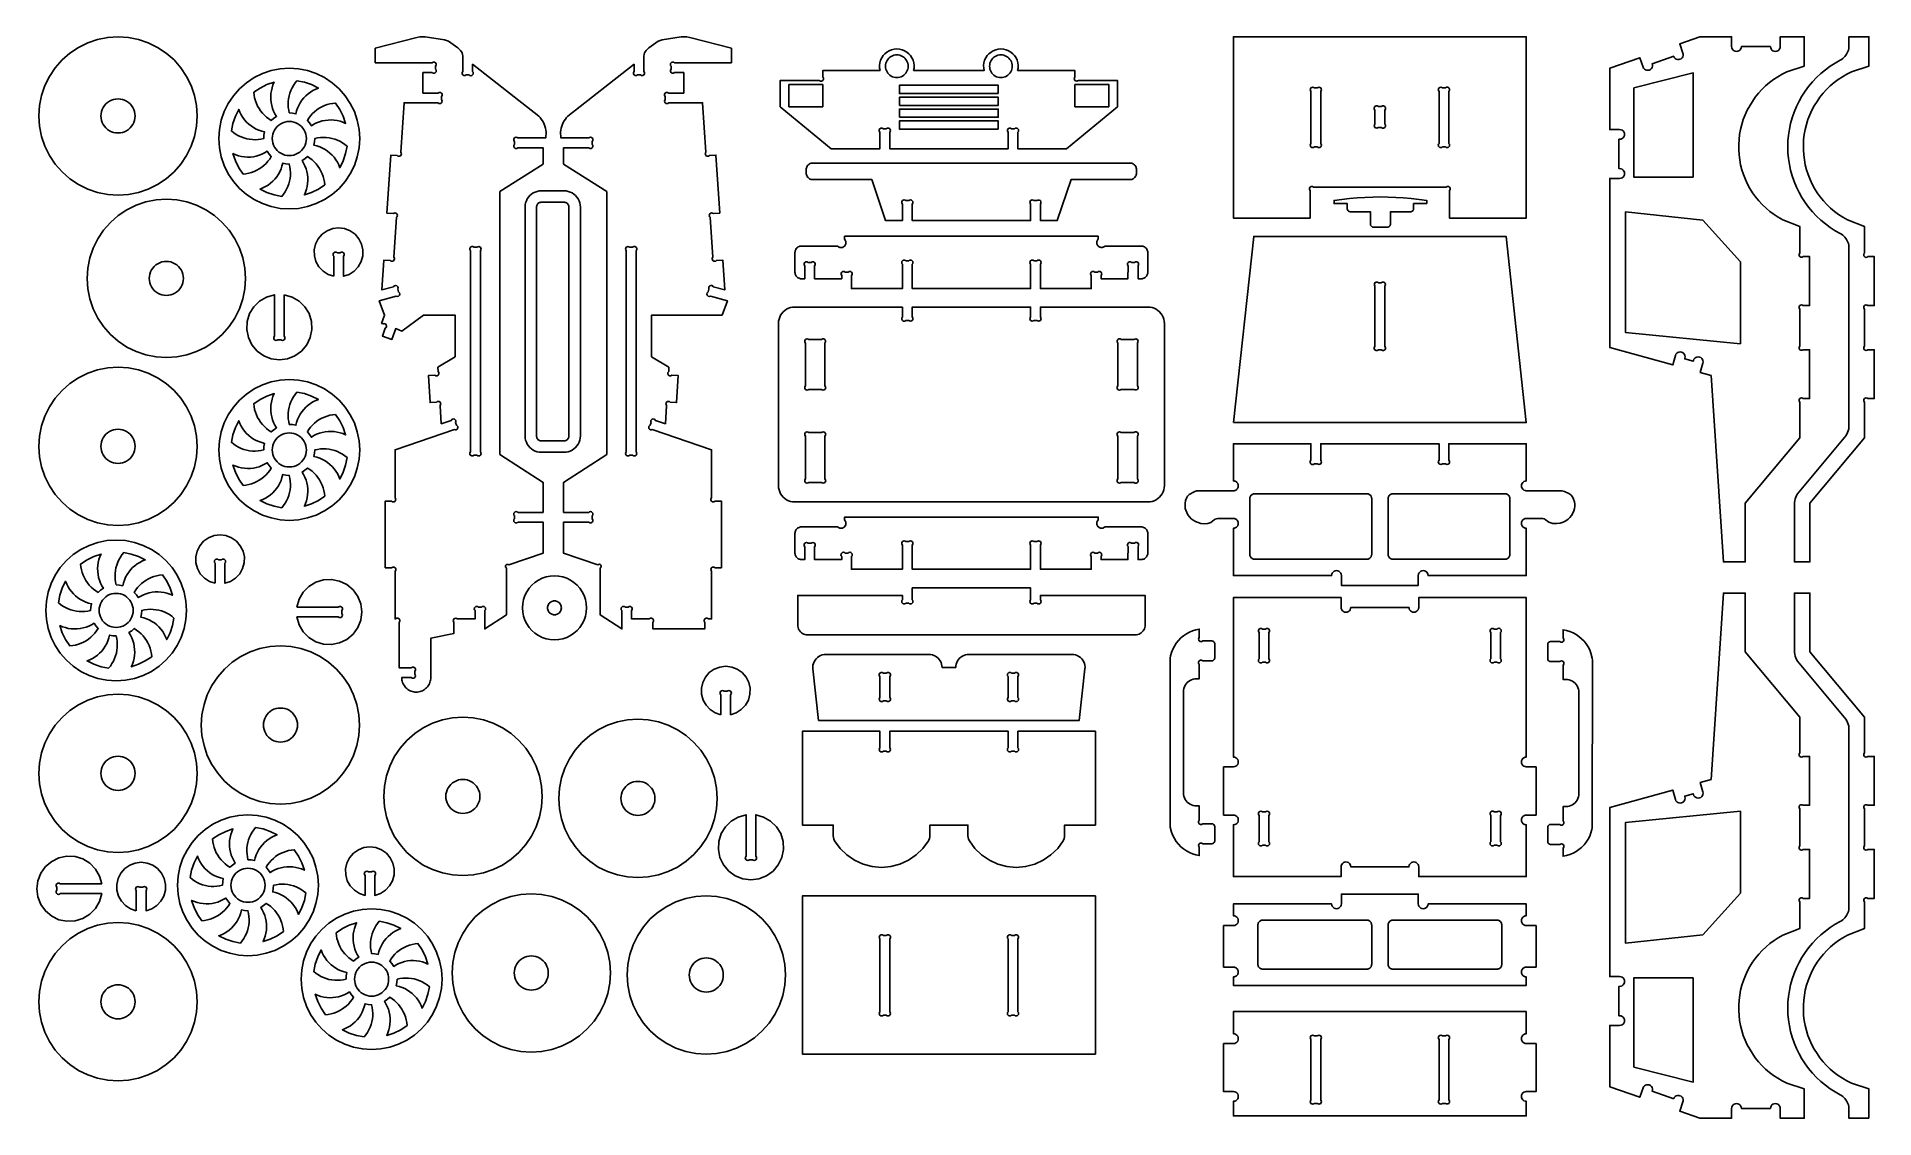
# Model space of a CAD drawing. Extents: x -626.8 to -533, y 371.6 to 426.8.
import ezdxf

# ---------------------------------------------------------------- set-up
doc = ezdxf.new("R2010")
doc.units = 0
doc.header["$MEASUREMENT"] = 0
doc.layers.get('0').update_dxf_attribs({"linetype": 'CONTINUOUS'})
doc.layers.get('DEFPOINTS').update_dxf_attribs({"color": 18, "linetype": 'CONTINUOUS'})

msp = doc.modelspace()

# ---------------------------------------------------------------- linework, layer by layer
for points in [[(-621.645, 426.626), (-622.164, 426.729), (-622.691, 426.764), (-623.219, 426.729), (-623.738, 426.626), (-624.238, 426.456), (-624.712, 426.222), (-625.152, 425.929), (-625.55, 425.58), (-625.898, 425.182), (-626.192, 424.743), (-626.426, 424.269), (-626.596, 423.768), (-626.699, 423.25), (-626.733, 422.722), (-626.699, 422.194), (-626.596, 421.676), (-626.426, 421.175), (-626.192, 420.701), (-625.898, 420.261), (-625.55, 419.864), (-625.152, 419.515), (-624.712, 419.222), (-624.238, 418.988), (-623.738, 418.818), (-623.219, 418.715), (-622.691, 418.68), (-622.164, 418.715), (-621.645, 418.818), (-621.145, 418.988), (-620.671, 419.222), (-620.231, 419.515), (-619.833, 419.864), (-619.485, 420.261), (-619.191, 420.701), (-618.957, 421.175), (-618.787, 421.676), (-618.684, 422.194), (-618.65, 422.722), (-618.684, 423.25), (-618.787, 423.768), (-618.957, 424.269), (-619.191, 424.743), (-619.485, 425.182), (-619.833, 425.58), (-620.231, 425.929), (-620.671, 426.222), (-621.145, 426.456)], [(-610.475, 420.638), (-610.626, 420.192), (-610.834, 419.771), (-611.095, 419.38), (-611.405, 419.026), (-611.759, 418.716), (-612.15, 418.455), (-612.572, 418.247), (-613.017, 418.096), (-613.478, 418.004), (-613.947, 417.973), (-614.416, 418.004), (-614.877, 418.096), (-615.323, 418.247), (-615.744, 418.455), (-616.135, 418.716), (-616.489, 419.026), (-616.799, 419.38), (-617.06, 419.771), (-617.268, 420.192), (-617.419, 420.638), (-617.511, 421.099), (-617.542, 421.568), (-617.511, 422.037), (-617.419, 422.498), (-617.268, 422.943), (-617.06, 423.365), (-616.799, 423.756), (-616.489, 424.11), (-616.135, 424.42), (-615.744, 424.681), (-615.323, 424.889), (-614.877, 425.04), (-614.416, 425.132), (-613.947, 425.162), (-613.478, 425.132), (-613.017, 425.04), (-612.572, 424.889), (-612.15, 424.681), (-611.759, 424.42), (-611.405, 424.11), (-611.095, 423.756), (-610.834, 423.365), (-610.626, 422.943), (-610.475, 422.498), (-610.383, 422.037), (-610.353, 421.568), (-610.383, 421.099)], [(-582.427, 424.971), (-582.469, 424.908), (-582.519, 424.851), (-582.575, 424.801), (-582.638, 424.759), (-582.706, 424.726), (-582.778, 424.702), (-582.852, 424.687), (-582.927, 424.682), (-583.002, 424.687), (-583.077, 424.702), (-583.148, 424.726), (-583.216, 424.759), (-583.279, 424.801), (-583.336, 424.851), (-583.385, 424.908), (-583.427, 424.971), (-583.461, 425.039), (-583.485, 425.11), (-583.5, 425.184), (-583.505, 425.26), (-583.5, 425.335), (-583.485, 425.409), (-583.461, 425.481), (-583.427, 425.549), (-583.385, 425.611), (-583.336, 425.668), (-583.279, 425.718), (-583.216, 425.76), (-583.148, 425.794), (-583.077, 425.818), (-583.002, 425.833), (-582.927, 425.837), (-582.852, 425.833), (-582.778, 425.818), (-582.706, 425.794), (-582.638, 425.76), (-582.575, 425.718), (-582.519, 425.668), (-582.469, 425.611), (-582.427, 425.549), (-582.393, 425.481), (-582.369, 425.409), (-582.354, 425.335), (-582.349, 425.26), (-582.354, 425.184), (-582.369, 425.11), (-582.393, 425.039)], [(-577.079, 425.481), (-577.055, 425.409), (-577.04, 425.335), (-577.035, 425.26), (-577.04, 425.184), (-577.055, 425.11), (-577.079, 425.039), (-577.113, 424.971), (-577.155, 424.908), (-577.205, 424.851), (-577.261, 424.801), (-577.324, 424.759), (-577.392, 424.726), (-577.464, 424.702), (-577.538, 424.687), (-577.613, 424.682), (-577.689, 424.687), (-577.763, 424.702), (-577.834, 424.726), (-577.902, 424.759), (-577.965, 424.801), (-578.022, 424.851), (-578.071, 424.908), (-578.113, 424.971), (-578.147, 425.039), (-578.171, 425.11), (-578.186, 425.184), (-578.191, 425.26), (-578.186, 425.335), (-578.171, 425.409), (-578.147, 425.481), (-578.113, 425.549), (-578.071, 425.611), (-578.022, 425.668), (-577.965, 425.718), (-577.902, 425.76), (-577.834, 425.794), (-577.763, 425.818), (-577.689, 425.833), (-577.613, 425.837), (-577.538, 425.833), (-577.464, 425.818), (-577.392, 425.794), (-577.324, 425.76), (-577.261, 425.718), (-577.205, 425.668), (-577.155, 425.611), (-577.113, 425.549)], [(-615.716, 423.64), (-615.744, 423.784), (-615.76, 423.93), (-615.436, 424.147), (-615.087, 424.319), (-614.718, 424.444), (-614.779, 424.304), (-614.827, 424.159), (-614.863, 424.011), (-614.885, 423.86), (-614.895, 423.707), (-614.891, 423.555), (-614.874, 423.403), (-614.844, 423.253), (-614.801, 423.107), (-614.746, 422.964), (-614.678, 422.827), (-614.599, 422.697), (-614.741, 422.602), (-614.869, 422.49), (-614.992, 422.569), (-615.109, 422.658), (-615.218, 422.756), (-615.319, 422.863), (-615.411, 422.978), (-615.493, 423.099), (-615.565, 423.227), (-615.627, 423.361), (-615.677, 423.499)], [(-613.947, 422.872), (-613.777, 422.86), (-613.61, 422.827), (-613.573, 422.975), (-613.524, 423.12), (-613.463, 423.26), (-613.39, 423.394), (-613.305, 423.521), (-613.21, 423.64), (-613.104, 423.751), (-612.99, 423.852), (-612.867, 423.943), (-612.737, 424.022), (-612.6, 424.091), (-612.458, 424.147), (-612.808, 424.319), (-613.176, 424.444), (-613.558, 424.52), (-613.65, 424.406), (-613.733, 424.284), (-613.805, 424.156), (-613.867, 424.023), (-613.918, 423.885), (-613.957, 423.744), (-613.985, 423.6), (-614.001, 423.454), (-614.006, 423.307), (-613.998, 423.161), (-613.978, 423.015)], [(-586.711, 423.193), (-588.439, 423.193), (-588.439, 424.326), (-586.711, 424.326)], [(-577.749, 423.861), (-582.791, 423.861), (-582.791, 424.285), (-577.749, 424.285)], [(-572.101, 423.193), (-573.83, 423.193), (-573.83, 424.326), (-572.101, 424.326)], [(-542.263, 419.59), (-545.291, 419.59), (-545.291, 424.15), (-542.263, 424.916)], [(-622.001, 423.252), (-622.076, 423.337), (-622.162, 423.412), (-622.256, 423.475), (-622.359, 423.526), (-622.466, 423.562), (-622.578, 423.585), (-622.691, 423.592), (-622.805, 423.585), (-622.917, 423.562), (-623.024, 423.526), (-623.127, 423.475), (-623.221, 423.412), (-623.307, 423.337), (-623.382, 423.252), (-623.445, 423.157), (-623.495, 423.055), (-623.532, 422.947), (-623.554, 422.835), (-623.562, 422.722), (-623.554, 422.608), (-623.532, 422.497), (-623.495, 422.389), (-623.445, 422.287), (-623.382, 422.192), (-623.307, 422.107), (-623.221, 422.032), (-623.127, 421.968), (-623.024, 421.918), (-622.917, 421.882), (-622.805, 421.859), (-622.691, 421.852), (-622.578, 421.859), (-622.466, 421.882), (-622.359, 421.918), (-622.256, 421.968), (-622.162, 422.032), (-622.076, 422.107), (-622.001, 422.192), (-621.938, 422.287), (-621.888, 422.389), (-621.851, 422.497), (-621.829, 422.608), (-621.821, 422.722), (-621.829, 422.835), (-621.851, 422.947), (-621.888, 423.055), (-621.938, 423.157)], [(-612.913, 422.362), (-612.818, 422.22), (-612.687, 422.299), (-612.551, 422.367), (-612.408, 422.422), (-612.262, 422.465), (-612.112, 422.495), (-611.96, 422.512), (-611.808, 422.516), (-611.655, 422.506), (-611.504, 422.483), (-611.356, 422.448), (-611.211, 422.399), (-611.071, 422.339), (-611.196, 422.707), (-611.368, 423.057), (-611.585, 423.381), (-611.731, 423.365), (-611.875, 423.337), (-612.016, 423.298), (-612.154, 423.248), (-612.288, 423.186), (-612.415, 423.114), (-612.537, 423.032), (-612.652, 422.94), (-612.758, 422.839), (-612.857, 422.73), (-612.946, 422.613), (-613.025, 422.49)], [(-582.791, 423.257), (-582.791, 423.68), (-577.749, 423.68), (-577.749, 423.257)], [(-616.698, 422.707), (-616.823, 422.339), (-616.899, 421.957), (-616.785, 421.864), (-616.663, 421.782), (-616.536, 421.71), (-616.403, 421.648), (-616.265, 421.597), (-616.123, 421.558), (-615.979, 421.53), (-615.833, 421.514), (-615.686, 421.509), (-615.54, 421.517), (-615.394, 421.537), (-615.251, 421.568), (-615.24, 421.738), (-615.206, 421.905), (-615.355, 421.942), (-615.499, 421.991), (-615.639, 422.052), (-615.773, 422.125), (-615.9, 422.21), (-616.02, 422.305), (-616.13, 422.411), (-616.231, 422.525), (-616.322, 422.648), (-616.402, 422.778), (-616.47, 422.915), (-616.526, 423.057)], [(-614.172, 422.408), (-614.061, 422.43), (-613.947, 422.438), (-613.834, 422.43), (-613.722, 422.408), (-613.614, 422.372), (-613.512, 422.321), (-613.417, 422.258), (-613.332, 422.183), (-613.257, 422.097), (-613.194, 422.003), (-613.143, 421.901), (-613.107, 421.793), (-613.084, 421.681), (-613.077, 421.568), (-613.084, 421.454), (-613.107, 421.343), (-613.143, 421.235), (-613.194, 421.133), (-613.257, 421.038), (-613.332, 420.953), (-613.417, 420.878), (-613.512, 420.814), (-613.614, 420.764), (-613.722, 420.727), (-613.834, 420.705), (-613.947, 420.698), (-614.061, 420.705), (-614.172, 420.727), (-614.28, 420.764), (-614.382, 420.814), (-614.477, 420.878), (-614.562, 420.953), (-614.637, 421.038), (-614.701, 421.133), (-614.751, 421.235), (-614.787, 421.343), (-614.81, 421.454), (-614.817, 421.568), (-614.81, 421.681), (-614.787, 421.793), (-614.751, 421.901), (-614.701, 422.003), (-614.637, 422.097), (-614.562, 422.183), (-614.477, 422.258), (-614.382, 422.321), (-614.28, 422.372)], [(-582.791, 422.653), (-582.791, 423.076), (-577.749, 423.076), (-577.749, 422.653)], [(-577.749, 422.049), (-577.749, 422.472), (-582.791, 422.472), (-582.791, 422.049)], [(-610.995, 421.179), (-611.109, 421.271), (-611.231, 421.354), (-611.358, 421.426), (-611.492, 421.488), (-611.629, 421.539), (-611.771, 421.578), (-611.915, 421.606), (-612.061, 421.622), (-612.208, 421.626), (-612.354, 421.619), (-612.5, 421.599), (-612.643, 421.568), (-612.655, 421.398), (-612.688, 421.23), (-612.539, 421.194), (-612.395, 421.145), (-612.255, 421.084), (-612.121, 421.01), (-611.994, 420.926), (-611.875, 420.83), (-611.764, 420.725), (-611.663, 420.611), (-611.572, 420.488), (-611.492, 420.358), (-611.424, 420.221), (-611.368, 420.079), (-611.196, 420.428), (-611.071, 420.797)], [(-616.309, 419.755), (-616.164, 419.771), (-616.019, 419.798), (-615.878, 419.838), (-615.74, 419.888), (-615.607, 419.95), (-615.479, 420.022), (-615.357, 420.104), (-615.242, 420.196), (-615.136, 420.297), (-615.037, 420.406), (-614.948, 420.522), (-614.869, 420.646), (-614.981, 420.774), (-615.076, 420.916), (-615.207, 420.837), (-615.344, 420.769), (-615.486, 420.714), (-615.632, 420.671), (-615.782, 420.641), (-615.934, 420.624), (-616.087, 420.62), (-616.239, 420.63), (-616.39, 420.652), (-616.538, 420.688), (-616.683, 420.736), (-616.823, 420.797), (-616.698, 420.428), (-616.526, 420.079)], [(-612.134, 419.205), (-612.15, 419.351), (-612.178, 419.496), (-612.217, 419.637), (-612.267, 419.775), (-612.329, 419.908), (-612.401, 420.036), (-612.483, 420.158), (-612.575, 420.272), (-612.676, 420.379), (-612.785, 420.478), (-612.902, 420.567), (-613.025, 420.646), (-613.153, 420.534), (-613.295, 420.439), (-613.216, 420.308), (-613.148, 420.171), (-613.093, 420.029), (-613.05, 419.882), (-613.02, 419.733), (-613.003, 419.581), (-612.999, 419.428), (-613.009, 419.276), (-613.031, 419.125), (-613.067, 418.976), (-613.116, 418.832), (-613.176, 418.692), (-612.808, 418.817), (-612.458, 418.989)], [(-614.336, 418.616), (-614.244, 418.73), (-614.161, 418.851), (-614.089, 418.979), (-614.027, 419.112), (-613.976, 419.25), (-613.937, 419.392), (-613.909, 419.536), (-613.893, 419.682), (-613.889, 419.828), (-613.896, 419.975), (-613.916, 420.121), (-613.947, 420.264), (-614.117, 420.275), (-614.285, 420.309), (-614.321, 420.16), (-614.37, 420.016), (-614.431, 419.876), (-614.505, 419.742), (-614.589, 419.615), (-614.684, 419.495), (-614.79, 419.385), (-614.904, 419.284), (-615.027, 419.193), (-615.157, 419.113), (-615.294, 419.045), (-615.436, 418.989), (-615.087, 418.817), (-614.718, 418.692)], [(-619.697, 410.421), (-619.179, 410.524), (-618.678, 410.694), (-618.204, 410.927), (-617.764, 411.221), (-617.367, 411.57), (-617.018, 411.967), (-616.724, 412.407), (-616.491, 412.881), (-616.321, 413.382), (-616.218, 413.9), (-616.183, 414.428), (-616.218, 414.955), (-616.321, 415.474), (-616.491, 415.975), (-616.724, 416.449), (-617.018, 416.888), (-617.367, 417.286), (-617.764, 417.634), (-618.204, 417.928), (-618.678, 418.162), (-619.179, 418.332), (-619.697, 418.435), (-620.225, 418.47), (-620.752, 418.435), (-621.271, 418.332), (-621.772, 418.162), (-622.246, 417.928), (-622.685, 417.634), (-623.083, 417.286), (-623.431, 416.888), (-623.725, 416.449), (-623.959, 415.975), (-624.129, 415.474), (-624.232, 414.955), (-624.267, 414.428), (-624.232, 413.9), (-624.129, 413.382), (-623.959, 412.881), (-623.725, 412.407), (-623.431, 411.967), (-623.083, 411.57), (-622.685, 411.221), (-622.246, 410.927), (-621.772, 410.694), (-621.271, 410.524), (-620.752, 410.421), (-620.225, 410.386)], [(-601.734, 418.574), (-601.662, 418.656), (-601.58, 418.728), (-601.489, 418.789), (-601.392, 418.837), (-601.288, 418.872), (-601.182, 418.893), (-601.073, 418.901), (-599.919, 418.901), (-599.811, 418.893), (-599.704, 418.872), (-599.6, 418.837), (-599.503, 418.789), (-599.412, 418.728), (-599.33, 418.656), (-599.258, 418.574), (-599.198, 418.484), (-599.149, 418.386), (-599.114, 418.283), (-599.093, 418.176), (-599.086, 418.067), (-599.086, 406.386), (-599.093, 406.277), (-599.114, 406.17), (-599.149, 406.067), (-599.198, 405.969), (-599.258, 405.878), (-599.33, 405.797), (-599.412, 405.725), (-599.503, 405.664), (-599.6, 405.616), (-599.704, 405.581), (-599.811, 405.56), (-599.919, 405.552), (-601.073, 405.552), (-601.182, 405.56), (-601.288, 405.581), (-601.392, 405.616), (-601.489, 405.664), (-601.58, 405.725), (-601.662, 405.797), (-601.734, 405.878), (-601.794, 405.969), (-601.843, 406.067), (-601.878, 406.17), (-601.899, 406.277), (-601.906, 406.386), (-601.906, 418.067), (-601.899, 418.176), (-601.878, 418.283), (-601.843, 418.386), (-601.794, 418.484)], [(-555.872, 418.252), (-555.872, 418.408), (-556.264, 418.462), (-556.656, 418.506), (-557.05, 418.541), (-557.445, 418.566), (-557.84, 418.58), (-558.235, 418.585), (-558.63, 418.58), (-559.025, 418.566), (-559.419, 418.541), (-559.813, 418.506), (-560.206, 418.462), (-560.597, 418.408), (-560.597, 418.252), (-559.931, 418.252), (-559.929, 417.976), (-559.918, 417.934), (-559.896, 417.896), (-559.866, 417.865), (-559.828, 417.844), (-559.786, 417.832), (-558.745, 417.831), (-558.744, 417.184), (-558.733, 417.142), (-558.711, 417.105), (-558.68, 417.074), (-558.643, 417.052), (-558.601, 417.041), (-557.891, 417.039), (-557.848, 417.045), (-557.808, 417.062), (-557.773, 417.088), (-557.759, 417.105), (-557.737, 417.142), (-557.726, 417.184), (-557.724, 417.831), (-556.684, 417.832), (-556.642, 417.844), (-556.604, 417.865), (-556.573, 417.896), (-556.552, 417.934), (-556.54, 417.976), (-556.539, 418.252)], [(-599.688, 406.29), (-599.703, 406.261), (-599.721, 406.234), (-599.743, 406.209), (-599.767, 406.187), (-599.794, 406.169), (-599.824, 406.155), (-599.855, 406.144), (-599.887, 406.138), (-599.919, 406.136), (-601.073, 406.136), (-601.105, 406.138), (-601.138, 406.144), (-601.168, 406.155), (-601.198, 406.169), (-601.225, 406.187), (-601.25, 406.209), (-601.271, 406.234), (-601.289, 406.261), (-601.304, 406.29), (-601.314, 406.321), (-601.321, 406.353), (-601.323, 406.386), (-601.323, 418.067), (-601.321, 418.1), (-601.314, 418.132), (-601.304, 418.163), (-601.289, 418.192), (-601.271, 418.219), (-601.25, 418.244), (-601.225, 418.266), (-601.198, 418.284), (-601.168, 418.298), (-601.138, 418.309), (-601.105, 418.315), (-601.073, 418.317), (-599.919, 418.317), (-599.887, 418.315), (-599.855, 418.309), (-599.824, 418.298), (-599.794, 418.284), (-599.767, 418.266), (-599.743, 418.244), (-599.721, 418.219), (-599.703, 418.192), (-599.688, 418.163), (-599.678, 418.132), (-599.672, 418.1), (-599.669, 418.067), (-599.669, 406.386), (-599.672, 406.353), (-599.678, 406.321)], [(-539.851, 415.282), (-539.851, 411.094), (-545.729, 411.674), (-545.729, 417.819), (-541.771, 417.4)], [(-565.74, 407.07), (-564.703, 416.575), (-551.822, 416.575), (-550.786, 407.07)], [(-619.695, 415.118), (-619.79, 415.181), (-619.892, 415.232), (-620, 415.268), (-620.111, 415.29), (-620.225, 415.298), (-620.338, 415.29), (-620.45, 415.268), (-620.558, 415.232), (-620.66, 415.181), (-620.754, 415.118), (-620.84, 415.043), (-620.915, 414.957), (-620.978, 414.863), (-621.029, 414.761), (-621.065, 414.653), (-621.087, 414.541), (-621.095, 414.428), (-621.087, 414.314), (-621.065, 414.203), (-621.029, 414.095), (-620.978, 413.993), (-620.915, 413.898), (-620.84, 413.813), (-620.754, 413.738), (-620.66, 413.674), (-620.558, 413.624), (-620.45, 413.587), (-620.338, 413.565), (-620.225, 413.558), (-620.111, 413.565), (-620, 413.587), (-619.892, 413.624), (-619.79, 413.674), (-619.695, 413.738), (-619.61, 413.813), (-619.535, 413.898), (-619.471, 413.993), (-619.421, 414.095), (-619.384, 414.203), (-619.362, 414.314), (-619.355, 414.428), (-619.362, 414.541), (-619.384, 414.653), (-619.421, 414.761), (-619.471, 414.863), (-619.535, 414.957), (-619.61, 415.043)], [(-625.152, 409.062), (-625.55, 408.714), (-625.898, 408.316), (-626.192, 407.877), (-626.426, 407.403), (-626.596, 406.902), (-626.699, 406.383), (-626.733, 405.856), (-626.699, 405.328), (-626.596, 404.81), (-626.426, 404.309), (-626.192, 403.835), (-625.898, 403.395), (-625.55, 402.998), (-625.152, 402.649), (-624.712, 402.356), (-624.238, 402.122), (-623.738, 401.952), (-623.219, 401.849), (-622.691, 401.814), (-622.164, 401.849), (-621.645, 401.952), (-621.145, 402.122), (-620.671, 402.356), (-620.231, 402.649), (-619.833, 402.998), (-619.485, 403.395), (-619.191, 403.835), (-618.957, 404.309), (-618.787, 404.81), (-618.684, 405.328), (-618.65, 405.856), (-618.684, 406.383), (-618.787, 406.902), (-618.957, 407.403), (-619.191, 407.877), (-619.485, 408.316), (-619.833, 408.714), (-620.231, 409.062), (-620.671, 409.356), (-621.145, 409.59), (-621.645, 409.76), (-622.164, 409.863), (-622.691, 409.898), (-623.219, 409.863), (-623.738, 409.76), (-624.238, 409.59), (-624.712, 409.356)], [(-610.626, 407.048), (-610.475, 406.602), (-610.383, 406.141), (-610.353, 405.672), (-610.383, 405.203), (-610.475, 404.742), (-610.626, 404.296), (-610.834, 403.875), (-611.095, 403.484), (-611.405, 403.13), (-611.759, 402.82), (-612.15, 402.559), (-612.572, 402.351), (-613.017, 402.2), (-613.478, 402.108), (-613.947, 402.078), (-614.416, 402.108), (-614.877, 402.2), (-615.323, 402.351), (-615.744, 402.559), (-616.135, 402.82), (-616.489, 403.13), (-616.799, 403.484), (-617.06, 403.875), (-617.268, 404.296), (-617.419, 404.742), (-617.511, 405.203), (-617.542, 405.672), (-617.511, 406.141), (-617.419, 406.602), (-617.268, 407.048), (-617.06, 407.469), (-616.799, 407.86), (-616.489, 408.214), (-616.135, 408.524), (-615.744, 408.785), (-615.323, 408.993), (-614.877, 409.144), (-614.416, 409.236), (-613.947, 409.266), (-613.478, 409.236), (-613.017, 409.144), (-612.572, 408.993), (-612.15, 408.785), (-611.759, 408.524), (-611.405, 408.214), (-611.095, 407.86), (-610.834, 407.469)], [(-614.741, 406.706), (-614.599, 406.801), (-614.678, 406.932), (-614.746, 407.069), (-614.801, 407.211), (-614.844, 407.357), (-614.874, 407.507), (-614.891, 407.659), (-614.895, 407.811), (-614.885, 407.964), (-614.863, 408.115), (-614.827, 408.263), (-614.779, 408.408), (-614.718, 408.548), (-615.087, 408.423), (-615.436, 408.251), (-615.76, 408.034), (-615.744, 407.888), (-615.716, 407.744), (-615.677, 407.603), (-615.627, 407.465), (-615.565, 407.332), (-615.493, 407.204), (-615.411, 407.082), (-615.319, 406.967), (-615.218, 406.861), (-615.109, 406.762), (-614.992, 406.673), (-614.869, 406.594)], [(-613.558, 408.624), (-613.65, 408.51), (-613.733, 408.388), (-613.805, 408.261), (-613.867, 408.127), (-613.918, 407.99), (-613.957, 407.848), (-613.985, 407.704), (-614.001, 407.558), (-614.006, 407.411), (-613.998, 407.265), (-613.978, 407.119), (-613.947, 406.976), (-613.777, 406.965), (-613.61, 406.931), (-613.573, 407.08), (-613.524, 407.224), (-613.463, 407.364), (-613.39, 407.498), (-613.305, 407.625), (-613.21, 407.744), (-613.104, 407.855), (-612.99, 407.956), (-612.867, 408.047), (-612.737, 408.127), (-612.6, 408.195), (-612.458, 408.251), (-612.808, 408.423), (-613.176, 408.548)], [(-611.585, 407.485), (-611.368, 407.161), (-611.196, 406.812), (-611.071, 406.443), (-611.211, 406.504), (-611.356, 406.552), (-611.504, 406.588), (-611.655, 406.61), (-611.808, 406.62), (-611.96, 406.616), (-612.112, 406.599), (-612.262, 406.569), (-612.408, 406.526), (-612.551, 406.471), (-612.687, 406.403), (-612.818, 406.324), (-612.913, 406.466), (-613.025, 406.594), (-612.946, 406.717), (-612.857, 406.834), (-612.758, 406.943), (-612.652, 407.044), (-612.537, 407.136), (-612.415, 407.218), (-612.288, 407.29), (-612.154, 407.352), (-612.016, 407.402), (-611.875, 407.441), (-611.731, 407.469)], [(-623.382, 405.326), (-623.307, 405.241), (-623.221, 405.166), (-623.127, 405.102), (-623.024, 405.052), (-622.917, 405.015), (-622.805, 404.993), (-622.691, 404.986), (-622.578, 404.993), (-622.466, 405.015), (-622.359, 405.052), (-622.256, 405.102), (-622.162, 405.166), (-622.076, 405.241), (-622.001, 405.326), (-621.938, 405.421), (-621.888, 405.523), (-621.851, 405.631), (-621.829, 405.742), (-621.821, 405.856), (-621.829, 405.969), (-621.851, 406.081), (-621.888, 406.189), (-621.938, 406.291), (-622.001, 406.385), (-622.076, 406.471), (-622.162, 406.546), (-622.256, 406.609), (-622.359, 406.66), (-622.466, 406.696), (-622.578, 406.718), (-622.691, 406.726), (-622.805, 406.718), (-622.917, 406.696), (-623.024, 406.66), (-623.127, 406.609), (-623.221, 406.546), (-623.307, 406.471), (-623.382, 406.385), (-623.445, 406.291), (-623.495, 406.189), (-623.532, 406.081), (-623.554, 405.969), (-623.562, 405.856), (-623.554, 405.742), (-623.532, 405.631), (-623.495, 405.523), (-623.445, 405.421)], [(-616.698, 406.812), (-616.823, 406.443), (-616.899, 406.061), (-616.785, 405.969), (-616.663, 405.886), (-616.536, 405.814), (-616.403, 405.752), (-616.265, 405.701), (-616.123, 405.662), (-615.979, 405.634), (-615.833, 405.618), (-615.686, 405.614), (-615.54, 405.621), (-615.394, 405.641), (-615.251, 405.672), (-615.24, 405.842), (-615.206, 406.009), (-615.355, 406.046), (-615.499, 406.095), (-615.639, 406.156), (-615.773, 406.229), (-615.9, 406.314), (-616.02, 406.409), (-616.13, 406.515), (-616.231, 406.629), (-616.322, 406.752), (-616.402, 406.882), (-616.47, 407.019), (-616.526, 407.161)], [(-614.28, 406.476), (-614.172, 406.512), (-614.061, 406.535), (-613.947, 406.542), (-613.834, 406.535), (-613.722, 406.512), (-613.614, 406.476), (-613.512, 406.425), (-613.417, 406.362), (-613.332, 406.287), (-613.257, 406.202), (-613.194, 406.107), (-613.143, 406.005), (-613.107, 405.897), (-613.084, 405.786), (-613.077, 405.672), (-613.084, 405.558), (-613.107, 405.447), (-613.143, 405.339), (-613.194, 405.237), (-613.257, 405.142), (-613.332, 405.057), (-613.417, 404.982), (-613.512, 404.919), (-613.614, 404.868), (-613.722, 404.832), (-613.834, 404.809), (-613.947, 404.802), (-614.061, 404.809), (-614.172, 404.832), (-614.28, 404.868), (-614.382, 404.919), (-614.477, 404.982), (-614.562, 405.057), (-614.637, 405.142), (-614.701, 405.237), (-614.751, 405.339), (-614.787, 405.447), (-614.81, 405.558), (-614.817, 405.672), (-614.81, 405.786), (-614.787, 405.897), (-614.751, 406.005), (-614.701, 406.107), (-614.637, 406.202), (-614.562, 406.287), (-614.477, 406.362), (-614.382, 406.425)], [(-610.995, 405.283), (-611.109, 405.375), (-611.231, 405.458), (-611.358, 405.53), (-611.492, 405.592), (-611.629, 405.643), (-611.771, 405.682), (-611.915, 405.71), (-612.061, 405.726), (-612.208, 405.73), (-612.354, 405.723), (-612.5, 405.703), (-612.643, 405.672), (-612.655, 405.502), (-612.688, 405.335), (-612.539, 405.298), (-612.395, 405.249), (-612.255, 405.188), (-612.121, 405.115), (-611.994, 405.03), (-611.875, 404.935), (-611.764, 404.829), (-611.663, 404.715), (-611.572, 404.592), (-611.492, 404.462), (-611.424, 404.325), (-611.368, 404.183), (-611.196, 404.532), (-611.071, 404.901)], [(-616.309, 403.859), (-616.164, 403.875), (-616.019, 403.903), (-615.878, 403.942), (-615.74, 403.992), (-615.607, 404.054), (-615.479, 404.126), (-615.357, 404.208), (-615.242, 404.3), (-615.136, 404.401), (-615.037, 404.51), (-614.948, 404.627), (-614.869, 404.75), (-614.981, 404.878), (-615.076, 405.02), (-615.207, 404.941), (-615.344, 404.873), (-615.486, 404.818), (-615.632, 404.775), (-615.782, 404.745), (-615.934, 404.728), (-616.087, 404.724), (-616.239, 404.734), (-616.39, 404.756), (-616.538, 404.792), (-616.683, 404.84), (-616.823, 404.901), (-616.698, 404.532), (-616.526, 404.183)], [(-614.336, 402.72), (-614.244, 402.834), (-614.161, 402.956), (-614.089, 403.083), (-614.027, 403.217), (-613.976, 403.354), (-613.937, 403.496), (-613.909, 403.64), (-613.893, 403.786), (-613.889, 403.933), (-613.896, 404.079), (-613.916, 404.225), (-613.947, 404.368), (-614.117, 404.379), (-614.285, 404.413), (-614.321, 404.264), (-614.37, 404.12), (-614.431, 403.98), (-614.505, 403.846), (-614.589, 403.719), (-614.684, 403.6), (-614.79, 403.489), (-614.904, 403.388), (-615.027, 403.297), (-615.157, 403.217), (-615.294, 403.149), (-615.436, 403.093), (-615.087, 402.921), (-614.718, 402.796)], [(-612.134, 403.31), (-612.15, 403.456), (-612.178, 403.6), (-612.217, 403.741), (-612.267, 403.879), (-612.329, 404.012), (-612.401, 404.14), (-612.483, 404.262), (-612.575, 404.377), (-612.676, 404.483), (-612.785, 404.582), (-612.902, 404.671), (-613.025, 404.75), (-613.153, 404.638), (-613.295, 404.543), (-613.216, 404.412), (-613.148, 404.275), (-613.093, 404.133), (-613.05, 403.987), (-613.02, 403.837), (-613.003, 403.685), (-612.999, 403.532), (-613.009, 403.38), (-613.031, 403.229), (-613.067, 403.081), (-613.116, 402.936), (-613.176, 402.796), (-612.808, 402.921), (-612.458, 403.093)], [(-564.656, 403.439), (-564.689, 403.437), (-564.721, 403.431), (-564.752, 403.42), (-564.781, 403.406), (-564.808, 403.387), (-564.833, 403.366), (-564.855, 403.341), (-564.873, 403.314), (-564.887, 403.285), (-564.898, 403.254), (-564.904, 403.222), (-564.906, 403.189), (-564.906, 400.343), (-564.904, 400.311), (-564.898, 400.279), (-564.887, 400.248), (-564.873, 400.218), (-564.855, 400.191), (-564.833, 400.167), (-564.808, 400.145), (-564.781, 400.127), (-564.752, 400.112), (-564.721, 400.102), (-564.689, 400.095), (-564.656, 400.093), (-558.93, 400.093), (-558.897, 400.095), (-558.865, 400.102), (-558.834, 400.112), (-558.805, 400.127), (-558.777, 400.145), (-558.753, 400.167), (-558.731, 400.191), (-558.713, 400.218), (-558.699, 400.248), (-558.688, 400.279), (-558.682, 400.311), (-558.68, 400.343), (-558.68, 403.189), (-558.682, 403.222), (-558.688, 403.254), (-558.699, 403.285), (-558.713, 403.314), (-558.731, 403.341), (-558.753, 403.366), (-558.777, 403.387), (-558.805, 403.406), (-558.834, 403.42), (-558.865, 403.431), (-558.897, 403.437), (-558.93, 403.439)], [(-557.596, 403.439), (-557.629, 403.437), (-557.661, 403.431), (-557.692, 403.42), (-557.721, 403.406), (-557.748, 403.387), (-557.773, 403.366), (-557.795, 403.341), (-557.813, 403.314), (-557.827, 403.285), (-557.838, 403.254), (-557.844, 403.222), (-557.846, 403.189), (-557.846, 400.343), (-557.844, 400.311), (-557.838, 400.279), (-557.827, 400.248), (-557.813, 400.218), (-557.795, 400.191), (-557.773, 400.167), (-557.748, 400.145), (-557.721, 400.127), (-557.692, 400.112), (-557.661, 400.102), (-557.629, 400.095), (-557.596, 400.093), (-551.87, 400.093), (-551.837, 400.095), (-551.805, 400.102), (-551.774, 400.112), (-551.745, 400.127), (-551.717, 400.145), (-551.693, 400.167), (-551.671, 400.191), (-551.653, 400.218), (-551.639, 400.248), (-551.628, 400.279), (-551.622, 400.311), (-551.62, 400.343), (-551.62, 403.189), (-551.622, 403.222), (-551.628, 403.254), (-551.639, 403.285), (-551.653, 403.314), (-551.671, 403.341), (-551.693, 403.366), (-551.717, 403.387), (-551.745, 403.406), (-551.774, 403.42), (-551.805, 403.431), (-551.837, 403.437), (-551.87, 403.439)], [(-619.315, 396.55), (-619.466, 396.105), (-619.674, 395.684), (-619.935, 395.293), (-620.245, 394.939), (-620.599, 394.629), (-620.99, 394.368), (-621.412, 394.16), (-621.857, 394.009), (-622.318, 393.917), (-622.787, 393.886), (-623.256, 393.917), (-623.717, 394.009), (-624.163, 394.16), (-624.584, 394.368), (-624.975, 394.629), (-625.329, 394.939), (-625.639, 395.293), (-625.9, 395.684), (-626.108, 396.105), (-626.259, 396.55), (-626.351, 397.012), (-626.382, 397.481), (-626.351, 397.95), (-626.259, 398.411), (-626.108, 398.856), (-625.9, 399.278), (-625.639, 399.669), (-625.329, 400.022), (-624.975, 400.332), (-624.584, 400.594), (-624.163, 400.802), (-623.717, 400.953), (-623.256, 401.044), (-622.787, 401.075), (-622.318, 401.044), (-621.857, 400.953), (-621.412, 400.802), (-620.99, 400.594), (-620.599, 400.332), (-620.245, 400.022), (-619.935, 399.669), (-619.674, 399.278), (-619.466, 398.856), (-619.315, 398.411), (-619.223, 397.95), (-619.193, 397.481), (-619.223, 397.012)], [(-624.556, 399.553), (-624.584, 399.697), (-624.6, 399.843), (-624.276, 400.06), (-623.927, 400.232), (-623.558, 400.357), (-623.619, 400.217), (-623.667, 400.072), (-623.703, 399.924), (-623.725, 399.773), (-623.735, 399.62), (-623.731, 399.468), (-623.714, 399.316), (-623.684, 399.166), (-623.641, 399.02), (-623.586, 398.877), (-623.518, 398.74), (-623.439, 398.61), (-623.581, 398.515), (-623.709, 398.403), (-623.833, 398.482), (-623.949, 398.571), (-624.058, 398.669), (-624.159, 398.776), (-624.251, 398.891), (-624.333, 399.012), (-624.405, 399.14), (-624.467, 399.274), (-624.517, 399.411)], [(-622.787, 398.784), (-622.617, 398.773), (-622.45, 398.74), (-622.413, 398.888), (-622.364, 399.033), (-622.303, 399.173), (-622.23, 399.307), (-622.145, 399.434), (-622.05, 399.553), (-621.945, 399.664), (-621.83, 399.765), (-621.707, 399.856), (-621.577, 399.935), (-621.44, 400.004), (-621.298, 400.06), (-621.648, 400.232), (-622.016, 400.357), (-622.398, 400.433), (-622.491, 400.319), (-622.573, 400.197), (-622.645, 400.069), (-622.707, 399.936), (-622.758, 399.798), (-622.797, 399.657), (-622.825, 399.513), (-622.841, 399.367), (-622.846, 399.22), (-622.838, 399.073), (-622.818, 398.928)], [(-625.538, 398.62), (-625.663, 398.251), (-625.739, 397.869), (-625.625, 397.777), (-625.504, 397.695), (-625.376, 397.623), (-625.243, 397.561), (-625.105, 397.51), (-624.963, 397.471), (-624.819, 397.443), (-624.673, 397.427), (-624.526, 397.422), (-624.38, 397.43), (-624.234, 397.45), (-624.091, 397.481), (-624.08, 397.651), (-624.046, 397.818), (-624.195, 397.854), (-624.339, 397.904), (-624.479, 397.965), (-624.613, 398.038), (-624.74, 398.123), (-624.86, 398.218), (-624.97, 398.323), (-625.071, 398.438), (-625.162, 398.561), (-625.242, 398.691), (-625.31, 398.828), (-625.366, 398.97)], [(-621.753, 398.274), (-621.658, 398.133), (-621.528, 398.212), (-621.391, 398.279), (-621.248, 398.335), (-621.102, 398.378), (-620.952, 398.408), (-620.8, 398.425), (-620.648, 398.429), (-620.495, 398.419), (-620.344, 398.396), (-620.196, 398.361), (-620.051, 398.312), (-619.911, 398.251), (-620.036, 398.62), (-620.208, 398.97), (-620.425, 399.294), (-620.571, 399.278), (-620.715, 399.25), (-620.856, 399.211), (-620.994, 399.16), (-621.128, 399.099), (-621.256, 399.027), (-621.377, 398.945), (-621.492, 398.853), (-621.599, 398.752), (-621.697, 398.643), (-621.786, 398.526), (-621.865, 398.403)], [(-600.83, 396.033), (-601.033, 396.102), (-601.225, 396.196), (-601.403, 396.315), (-601.563, 396.456), (-601.705, 396.617), (-601.823, 396.795), (-601.918, 396.987), (-601.987, 397.189), (-602.028, 397.399), (-602.042, 397.613), (-602.028, 397.826), (-601.987, 398.036), (-601.918, 398.238), (-601.823, 398.43), (-601.705, 398.608), (-601.563, 398.769), (-601.403, 398.91), (-601.225, 399.029), (-601.033, 399.123), (-600.83, 399.192), (-600.621, 399.234), (-600.407, 399.248), (-600.194, 399.234), (-599.984, 399.192), (-599.781, 399.123), (-599.589, 399.029), (-599.411, 398.91), (-599.251, 398.769), (-599.11, 398.608), (-598.991, 398.43), (-598.896, 398.238), (-598.827, 398.036), (-598.786, 397.826), (-598.772, 397.613), (-598.786, 397.399), (-598.827, 397.189), (-598.896, 396.987), (-598.991, 396.795), (-599.11, 396.617), (-599.251, 396.456), (-599.411, 396.315), (-599.589, 396.196), (-599.781, 396.102), (-599.984, 396.033), (-600.194, 395.991), (-600.407, 395.977), (-600.621, 395.991)], [(-623.012, 398.321), (-622.901, 398.343), (-622.787, 398.351), (-622.674, 398.343), (-622.562, 398.321), (-622.454, 398.285), (-622.352, 398.234), (-622.258, 398.171), (-622.172, 398.096), (-622.097, 398.01), (-622.034, 397.916), (-621.983, 397.814), (-621.947, 397.706), (-621.925, 397.594), (-621.917, 397.481), (-621.925, 397.367), (-621.947, 397.256), (-621.983, 397.148), (-622.034, 397.046), (-622.097, 396.951), (-622.172, 396.866), (-622.258, 396.791), (-622.352, 396.727), (-622.454, 396.677), (-622.562, 396.64), (-622.674, 396.618), (-622.787, 396.611), (-622.901, 396.618), (-623.012, 396.64), (-623.12, 396.677), (-623.222, 396.727), (-623.317, 396.791), (-623.402, 396.866), (-623.477, 396.951), (-623.541, 397.046), (-623.591, 397.148), (-623.628, 397.256), (-623.65, 397.367), (-623.657, 397.481), (-623.65, 397.594), (-623.628, 397.706), (-623.591, 397.814), (-623.541, 397.916), (-623.477, 398.01), (-623.402, 398.096), (-623.317, 398.171), (-623.222, 398.234), (-623.12, 398.285)], [(-600.498, 397.271), (-600.542, 397.286), (-600.584, 397.307), (-600.622, 397.332), (-600.657, 397.363), (-600.687, 397.397), (-600.713, 397.436), (-600.733, 397.477), (-600.748, 397.521), (-600.757, 397.566), (-600.76, 397.613), (-600.757, 397.659), (-600.748, 397.704), (-600.733, 397.748), (-600.713, 397.789), (-600.687, 397.828), (-600.657, 397.862), (-600.622, 397.893), (-600.584, 397.919), (-600.542, 397.939), (-600.498, 397.954), (-600.453, 397.963), (-600.407, 397.966), (-600.361, 397.963), (-600.316, 397.954), (-600.272, 397.939), (-600.23, 397.919), (-600.192, 397.893), (-600.157, 397.862), (-600.127, 397.828), (-600.101, 397.789), (-600.081, 397.748), (-600.066, 397.704), (-600.057, 397.659), (-600.054, 397.613), (-600.057, 397.566), (-600.066, 397.521), (-600.081, 397.477), (-600.101, 397.436), (-600.127, 397.397), (-600.157, 397.363), (-600.192, 397.332), (-600.23, 397.307), (-600.272, 397.286), (-600.316, 397.271), (-600.361, 397.262), (-600.407, 397.259), (-600.453, 397.262)], [(-559.745, 397.638), (-559.754, 397.573), (-559.779, 397.513), (-559.819, 397.461), (-559.87, 397.422), (-559.931, 397.397), (-559.995, 397.388), (-560.06, 397.397), (-560.12, 397.422), (-560.172, 397.461), (-560.212, 397.513), (-560.237, 397.573), (-560.245, 397.638), (-560.245, 398.138), (-565.74, 398.138), (-565.74, 389.996), (-565.675, 389.988), (-565.615, 389.963), (-565.563, 389.923), (-565.523, 389.871), (-565.498, 389.811), (-565.49, 389.746), (-565.498, 389.682), (-565.523, 389.621), (-565.563, 389.57), (-565.615, 389.53), (-565.675, 389.505), (-565.74, 389.496), (-566.24, 389.496), (-566.24, 387.036), (-565.74, 387.036), (-565.675, 387.028), (-565.615, 387.003), (-565.563, 386.963), (-565.523, 386.911), (-565.498, 386.851), (-565.49, 386.786), (-565.498, 386.722), (-565.523, 386.661), (-565.563, 386.61), (-565.615, 386.57), (-565.675, 386.545), (-565.74, 386.536), (-565.74, 383.89), (-560.245, 383.89), (-560.245, 384.39), (-560.237, 384.455), (-560.212, 384.515), (-560.172, 384.567), (-560.12, 384.607), (-560.06, 384.632), (-559.995, 384.64), (-559.931, 384.632), (-559.87, 384.607), (-559.819, 384.567), (-559.779, 384.515), (-559.754, 384.455), (-559.745, 384.39), (-556.78, 384.39), (-556.772, 384.455), (-556.747, 384.515), (-556.707, 384.567), (-556.655, 384.607), (-556.595, 384.632), (-556.53, 384.64), (-556.466, 384.632), (-556.405, 384.607), (-556.354, 384.567), (-556.314, 384.515), (-556.289, 384.455), (-556.28, 384.39), (-556.28, 383.89), (-550.786, 383.89), (-550.786, 386.536), (-550.819, 386.539), (-550.851, 386.545), (-550.882, 386.555), (-550.911, 386.57), (-550.938, 386.588), (-550.963, 386.61), (-550.985, 386.634), (-551.003, 386.661), (-551.017, 386.691), (-551.028, 386.722), (-551.034, 386.754), (-551.036, 386.786), (-551.034, 386.819), (-551.028, 386.851), (-551.017, 386.882), (-551.003, 386.911), (-550.985, 386.939), (-550.963, 386.963), (-550.938, 386.985), (-550.911, 387.003), (-550.882, 387.017), (-550.851, 387.028), (-550.819, 387.034), (-550.786, 387.036), (-550.286, 387.036), (-550.286, 389.496), (-550.786, 389.496), (-550.851, 389.505), (-550.911, 389.53), (-550.963, 389.57), (-551.003, 389.621), (-551.028, 389.682), (-551.036, 389.746), (-551.028, 389.811), (-551.003, 389.871), (-550.963, 389.923), (-550.911, 389.963), (-550.851, 389.988), (-550.786, 389.996), (-550.786, 398.138), (-556.28, 398.138), (-556.28, 397.638), (-556.289, 397.573), (-556.314, 397.513), (-556.354, 397.461), (-556.405, 397.422), (-556.466, 397.397), (-556.53, 397.388), (-556.595, 397.397), (-556.655, 397.422), (-556.707, 397.461), (-556.747, 397.513), (-556.772, 397.573), (-556.78, 397.638)], [(-619.835, 397.092), (-619.949, 397.184), (-620.071, 397.267), (-620.199, 397.339), (-620.332, 397.401), (-620.469, 397.451), (-620.611, 397.491), (-620.755, 397.519), (-620.901, 397.535), (-621.048, 397.539), (-621.194, 397.532), (-621.34, 397.512), (-621.483, 397.481), (-621.495, 397.311), (-621.528, 397.143), (-621.38, 397.107), (-621.235, 397.058), (-621.095, 396.997), (-620.961, 396.923), (-620.834, 396.839), (-620.715, 396.743), (-620.604, 396.638), (-620.503, 396.524), (-620.412, 396.401), (-620.333, 396.271), (-620.264, 396.134), (-620.208, 395.992), (-620.036, 396.341), (-619.911, 396.71)], [(-625.004, 395.684), (-624.859, 395.711), (-624.718, 395.751), (-624.58, 395.801), (-624.447, 395.863), (-624.319, 395.935), (-624.197, 396.017), (-624.083, 396.109), (-623.976, 396.21), (-623.877, 396.319), (-623.788, 396.435), (-623.709, 396.559), (-623.821, 396.687), (-623.916, 396.829), (-624.047, 396.75), (-624.184, 396.682), (-624.326, 396.627), (-624.473, 396.584), (-624.622, 396.554), (-624.774, 396.537), (-624.927, 396.533), (-625.079, 396.542), (-625.23, 396.565), (-625.379, 396.601), (-625.523, 396.649), (-625.663, 396.71), (-625.538, 396.341), (-625.366, 395.992), (-625.15, 395.668)], [(-623.176, 394.528), (-623.084, 394.643), (-623.001, 394.764), (-622.929, 394.892), (-622.867, 395.025), (-622.816, 395.163), (-622.777, 395.305), (-622.749, 395.449), (-622.733, 395.595), (-622.729, 395.741), (-622.736, 395.888), (-622.756, 396.034), (-622.787, 396.177), (-622.957, 396.188), (-623.125, 396.221), (-623.161, 396.073), (-623.21, 395.929), (-623.271, 395.789), (-623.345, 395.655), (-623.429, 395.528), (-623.525, 395.408), (-623.63, 395.298), (-623.744, 395.197), (-623.867, 395.106), (-623.997, 395.026), (-624.134, 394.958), (-624.276, 394.902), (-623.927, 394.73), (-623.558, 394.604)], [(-620.974, 395.118), (-620.99, 395.264), (-621.018, 395.409), (-621.057, 395.55), (-621.107, 395.688), (-621.169, 395.821), (-621.241, 395.949), (-621.323, 396.071), (-621.415, 396.185), (-621.516, 396.292), (-621.625, 396.39), (-621.742, 396.48), (-621.865, 396.559), (-621.993, 396.446), (-622.135, 396.352), (-622.056, 396.221), (-621.988, 396.084), (-621.933, 395.942), (-621.89, 395.795), (-621.86, 395.646), (-621.843, 395.494), (-621.839, 395.341), (-621.849, 395.189), (-621.872, 395.038), (-621.907, 394.889), (-621.956, 394.745), (-622.016, 394.604), (-621.648, 394.73), (-621.298, 394.902)], [(-616.858, 394.836), (-617.255, 394.487), (-617.604, 394.09), (-617.898, 393.65), (-618.132, 393.176), (-618.302, 392.676), (-618.405, 392.157), (-618.439, 391.629), (-618.405, 391.102), (-618.302, 390.583), (-618.132, 390.083), (-617.898, 389.609), (-617.604, 389.169), (-617.255, 388.771), (-616.858, 388.423), (-616.418, 388.129), (-615.944, 387.895), (-615.443, 387.725), (-614.925, 387.622), (-614.397, 387.588), (-613.87, 387.622), (-613.351, 387.725), (-612.851, 387.895), (-612.376, 388.129), (-611.937, 388.423), (-611.539, 388.771), (-611.191, 389.169), (-610.897, 389.609), (-610.663, 390.083), (-610.493, 390.583), (-610.39, 391.102), (-610.356, 391.629), (-610.39, 392.157), (-610.493, 392.676), (-610.663, 393.176), (-610.897, 393.65), (-611.191, 394.09), (-611.539, 394.487), (-611.937, 394.836), (-612.376, 395.13), (-612.851, 395.364), (-613.351, 395.534), (-613.87, 395.637), (-614.397, 395.671), (-614.925, 395.637), (-615.443, 395.534), (-615.944, 395.364), (-616.418, 395.13)], [(-573.321, 394.496), (-573.318, 394.589), (-573.327, 394.682), (-573.349, 394.773), (-573.384, 394.859), (-573.43, 394.94), (-573.488, 395.014), (-573.555, 395.079), (-573.63, 395.134), (-573.712, 395.178), (-573.8, 395.21), (-573.891, 395.229), (-573.984, 395.236), (-579.248, 395.236), (-579.335, 395.23), (-579.421, 395.213), (-579.503, 395.185), (-579.581, 395.146), (-579.654, 395.098), (-579.719, 395.04), (-579.777, 394.975), (-579.825, 394.902), (-579.864, 394.824), (-579.892, 394.741), (-579.909, 394.656), (-579.915, 394.569), (-580.619, 394.569), (-580.625, 394.656), (-580.642, 394.741), (-580.67, 394.824), (-580.708, 394.902), (-580.757, 394.975), (-580.814, 395.04), (-580.88, 395.098), (-580.952, 395.146), (-581.031, 395.185), (-581.113, 395.213), (-581.199, 395.23), (-581.286, 395.236), (-586.55, 395.236), (-586.643, 395.229), (-586.734, 395.21), (-586.822, 395.178), (-586.904, 395.134), (-586.979, 395.079), (-587.046, 395.014), (-587.103, 394.94), (-587.15, 394.859), (-587.184, 394.773), (-587.207, 394.682), (-587.216, 394.589), (-587.212, 394.496), (-586.923, 391.862), (-573.611, 391.862)], [(-625.152, 392.369), (-625.55, 392.021), (-625.898, 391.623), (-626.192, 391.184), (-626.426, 390.71), (-626.596, 390.209), (-626.699, 389.69), (-626.733, 389.163), (-626.699, 388.635), (-626.596, 388.117), (-626.426, 387.616), (-626.192, 387.142), (-625.898, 386.702), (-625.55, 386.305), (-625.152, 385.956), (-624.712, 385.662), (-624.238, 385.429), (-623.738, 385.259), (-623.219, 385.156), (-622.691, 385.121), (-622.164, 385.156), (-621.645, 385.259), (-621.145, 385.429), (-620.671, 385.662), (-620.231, 385.956), (-619.833, 386.305), (-619.485, 386.702), (-619.191, 387.142), (-618.957, 387.616), (-618.787, 388.117), (-618.684, 388.635), (-618.65, 389.163), (-618.684, 389.69), (-618.787, 390.209), (-618.957, 390.71), (-619.191, 391.184), (-619.485, 391.623), (-619.833, 392.021), (-620.231, 392.369), (-620.671, 392.663), (-621.145, 392.897), (-621.645, 393.067), (-622.164, 393.17), (-622.691, 393.205), (-623.219, 393.17), (-623.738, 393.067), (-624.238, 392.897), (-624.712, 392.663)], [(-613.868, 392.32), (-613.962, 392.383), (-614.064, 392.433), (-614.172, 392.47), (-614.284, 392.492), (-614.397, 392.499), (-614.511, 392.492), (-614.623, 392.47), (-614.73, 392.433), (-614.832, 392.383), (-614.927, 392.32), (-615.013, 392.245), (-615.088, 392.159), (-615.151, 392.064), (-615.201, 391.962), (-615.238, 391.855), (-615.26, 391.743), (-615.267, 391.629), (-615.26, 391.516), (-615.238, 391.404), (-615.201, 391.297), (-615.151, 391.194), (-615.088, 391.1), (-615.013, 391.014), (-614.927, 390.939), (-614.832, 390.876), (-614.73, 390.826), (-614.623, 390.789), (-614.511, 390.767), (-614.397, 390.759), (-614.284, 390.767), (-614.172, 390.789), (-614.064, 390.826), (-613.962, 390.876), (-613.868, 390.939), (-613.782, 391.014), (-613.707, 391.1), (-613.644, 391.194), (-613.594, 391.297), (-613.557, 391.404), (-613.535, 391.516), (-613.527, 391.629), (-613.535, 391.743), (-613.557, 391.855), (-613.594, 391.962), (-613.644, 392.064), (-613.707, 392.159), (-613.782, 392.245)], [(-608.29, 385.525), (-607.942, 385.128), (-607.544, 384.779), (-607.105, 384.485), (-606.63, 384.252), (-606.13, 384.082), (-605.611, 383.978), (-605.084, 383.944), (-604.556, 383.978), (-604.037, 384.082), (-603.537, 384.252), (-603.063, 384.485), (-602.623, 384.779), (-602.226, 385.128), (-601.877, 385.525), (-601.583, 385.965), (-601.349, 386.439), (-601.179, 386.94), (-601.076, 387.458), (-601.042, 387.986), (-601.076, 388.513), (-601.179, 389.032), (-601.349, 389.532), (-601.583, 390.007), (-601.877, 390.446), (-602.226, 390.844), (-602.623, 391.192), (-603.063, 391.486), (-603.537, 391.72), (-604.037, 391.89), (-604.556, 391.993), (-605.084, 392.028), (-605.611, 391.993), (-606.13, 391.89), (-606.63, 391.72), (-607.105, 391.486), (-607.544, 391.192), (-607.942, 390.844), (-608.29, 390.446), (-608.584, 390.007), (-608.818, 389.532), (-608.988, 389.032), (-609.091, 388.513), (-609.125, 387.986), (-609.091, 387.458), (-608.988, 386.94), (-608.818, 386.439), (-608.584, 385.965)], [(-595.619, 383.877), (-595.101, 383.98), (-594.6, 384.15), (-594.126, 384.383), (-593.686, 384.677), (-593.289, 385.026), (-592.94, 385.423), (-592.646, 385.863), (-592.413, 386.337), (-592.243, 386.838), (-592.14, 387.356), (-592.105, 387.884), (-592.14, 388.411), (-592.243, 388.93), (-592.413, 389.431), (-592.646, 389.905), (-592.94, 390.344), (-593.289, 390.742), (-593.686, 391.09), (-594.126, 391.384), (-594.6, 391.618), (-595.101, 391.788), (-595.619, 391.891), (-596.147, 391.926), (-596.674, 391.891), (-597.193, 391.788), (-597.694, 391.618), (-598.168, 391.384), (-598.607, 391.09), (-599.005, 390.742), (-599.353, 390.344), (-599.647, 389.905), (-599.881, 389.431), (-600.051, 388.93), (-600.154, 388.411), (-600.189, 387.884), (-600.154, 387.356), (-600.051, 386.838), (-599.881, 386.337), (-599.647, 385.863), (-599.353, 385.423), (-599.005, 385.026), (-598.607, 384.677), (-598.168, 384.383), (-597.694, 384.15), (-597.193, 383.98), (-596.674, 383.877), (-596.147, 383.842)], [(-623.221, 389.853), (-623.307, 389.778), (-623.382, 389.692), (-623.445, 389.598), (-623.495, 389.496), (-623.532, 389.388), (-623.554, 389.276), (-623.562, 389.163), (-623.554, 389.049), (-623.532, 388.938), (-623.495, 388.83), (-623.445, 388.728), (-623.382, 388.633), (-623.307, 388.548), (-623.221, 388.473), (-623.127, 388.409), (-623.024, 388.359), (-622.917, 388.322), (-622.805, 388.3), (-622.691, 388.293), (-622.578, 388.3), (-622.466, 388.322), (-622.359, 388.359), (-622.256, 388.409), (-622.162, 388.473), (-622.076, 388.548), (-622.001, 388.633), (-621.938, 388.728), (-621.888, 388.83), (-621.851, 388.938), (-621.829, 389.049), (-621.821, 389.163), (-621.829, 389.276), (-621.851, 389.388), (-621.888, 389.496), (-621.938, 389.598), (-622.001, 389.692), (-622.076, 389.778), (-622.162, 389.853), (-622.256, 389.916), (-622.359, 389.967), (-622.466, 390.003), (-622.578, 390.025), (-622.691, 390.033), (-622.805, 390.025), (-622.917, 390.003), (-623.024, 389.967), (-623.127, 389.916)], [(-604.221, 388.099), (-604.243, 388.211), (-604.28, 388.319), (-604.33, 388.421), (-604.393, 388.515), (-604.468, 388.601), (-604.554, 388.676), (-604.649, 388.739), (-604.751, 388.789), (-604.858, 388.826), (-604.97, 388.848), (-605.084, 388.856), (-605.197, 388.848), (-605.309, 388.826), (-605.417, 388.789), (-605.519, 388.739), (-605.613, 388.676), (-605.699, 388.601), (-605.774, 388.515), (-605.837, 388.421), (-605.887, 388.319), (-605.924, 388.211), (-605.946, 388.099), (-605.954, 387.986), (-605.946, 387.872), (-605.924, 387.761), (-605.887, 387.653), (-605.837, 387.551), (-605.774, 387.456), (-605.699, 387.37), (-605.613, 387.295), (-605.519, 387.232), (-605.417, 387.182), (-605.309, 387.145), (-605.197, 387.123), (-605.084, 387.116), (-604.97, 387.123), (-604.858, 387.145), (-604.751, 387.182), (-604.649, 387.232), (-604.554, 387.295), (-604.468, 387.37), (-604.393, 387.456), (-604.33, 387.551), (-604.28, 387.653), (-604.243, 387.761), (-604.221, 387.872), (-604.214, 387.986)], [(-595.617, 388.574), (-595.712, 388.637), (-595.814, 388.688), (-595.922, 388.724), (-596.033, 388.746), (-596.147, 388.754), (-596.26, 388.746), (-596.372, 388.724), (-596.48, 388.688), (-596.582, 388.637), (-596.676, 388.574), (-596.762, 388.499), (-596.837, 388.413), (-596.9, 388.319), (-596.951, 388.217), (-596.987, 388.109), (-597.009, 387.997), (-597.017, 387.884), (-597.009, 387.77), (-596.987, 387.659), (-596.951, 387.551), (-596.9, 387.449), (-596.837, 387.354), (-596.762, 387.269), (-596.676, 387.194), (-596.582, 387.13), (-596.48, 387.08), (-596.372, 387.043), (-596.26, 387.021), (-596.147, 387.014), (-596.033, 387.021), (-595.922, 387.043), (-595.814, 387.08), (-595.712, 387.13), (-595.617, 387.194), (-595.532, 387.269), (-595.457, 387.354), (-595.393, 387.449), (-595.343, 387.551), (-595.306, 387.659), (-595.284, 387.77), (-595.277, 387.884), (-595.284, 387.997), (-595.306, 388.109), (-595.343, 388.217), (-595.393, 388.319), (-595.457, 388.413), (-595.532, 388.499)], [(-612.584, 382.52), (-612.735, 382.075), (-612.943, 381.653), (-613.204, 381.262), (-613.514, 380.909), (-613.868, 380.598), (-614.258, 380.337), (-614.68, 380.129), (-615.125, 379.978), (-615.587, 379.886), (-616.056, 379.856), (-616.525, 379.886), (-616.986, 379.978), (-617.431, 380.129), (-617.853, 380.337), (-618.244, 380.598), (-618.597, 380.909), (-618.907, 381.262), (-619.169, 381.653), (-619.377, 382.075), (-619.528, 382.52), (-619.619, 382.981), (-619.65, 383.45), (-619.619, 383.919), (-619.528, 384.38), (-619.377, 384.826), (-619.169, 385.247), (-618.907, 385.638), (-618.597, 385.992), (-618.244, 386.302), (-617.853, 386.563), (-617.431, 386.771), (-616.986, 386.922), (-616.525, 387.014), (-616.056, 387.045), (-615.587, 387.014), (-615.125, 386.922), (-614.68, 386.771), (-614.258, 386.563), (-613.868, 386.302), (-613.514, 385.992), (-613.204, 385.638), (-612.943, 385.247), (-612.735, 384.826), (-612.584, 384.38), (-612.492, 383.919), (-612.461, 383.45), (-612.492, 382.981)], [(-539.851, 383.04), (-539.851, 387.228), (-545.729, 386.648), (-545.729, 380.503), (-541.771, 380.922)], [(-617.825, 385.522), (-617.853, 385.667), (-617.868, 385.813), (-617.545, 386.029), (-617.195, 386.201), (-616.826, 386.326), (-616.887, 386.186), (-616.936, 386.042), (-616.971, 385.893), (-616.994, 385.742), (-617.004, 385.59), (-617, 385.437), (-616.983, 385.285), (-616.953, 385.136), (-616.91, 384.989), (-616.854, 384.847), (-616.787, 384.71), (-616.708, 384.579), (-616.849, 384.484), (-616.978, 384.372), (-617.101, 384.451), (-617.218, 384.541), (-617.327, 384.639), (-617.428, 384.746), (-617.52, 384.86), (-617.602, 384.982), (-617.674, 385.11), (-617.735, 385.243), (-617.786, 385.381)], [(-616.056, 384.754), (-615.886, 384.743), (-615.718, 384.709), (-615.682, 384.858), (-615.633, 385.002), (-615.572, 385.142), (-615.498, 385.276), (-615.414, 385.403), (-615.318, 385.523), (-615.213, 385.633), (-615.099, 385.734), (-614.976, 385.825), (-614.846, 385.905), (-614.709, 385.973), (-614.567, 386.029), (-614.916, 386.201), (-615.285, 386.326), (-615.667, 386.402), (-615.759, 386.288), (-615.842, 386.167), (-615.914, 386.039), (-615.976, 385.906), (-616.026, 385.768), (-616.066, 385.626), (-616.094, 385.482), (-616.11, 385.336), (-616.114, 385.19), (-616.106, 385.043), (-616.087, 384.897)], [(-618.807, 384.59), (-618.932, 384.221), (-619.008, 383.839), (-618.894, 383.747), (-618.772, 383.664), (-618.644, 383.592), (-618.511, 383.53), (-618.373, 383.479), (-618.232, 383.44), (-618.088, 383.412), (-617.942, 383.396), (-617.795, 383.392), (-617.648, 383.399), (-617.503, 383.419), (-617.359, 383.45), (-617.348, 383.62), (-617.315, 383.788), (-617.463, 383.824), (-617.608, 383.873), (-617.748, 383.934), (-617.882, 384.008), (-618.009, 384.092), (-618.128, 384.188), (-618.239, 384.293), (-618.34, 384.407), (-618.431, 384.53), (-618.51, 384.66), (-618.578, 384.797), (-618.635, 384.939)], [(-615.021, 384.244), (-614.927, 384.102), (-614.796, 384.181), (-614.659, 384.249), (-614.517, 384.304), (-614.37, 384.347), (-614.221, 384.377), (-614.069, 384.394), (-613.916, 384.398), (-613.764, 384.388), (-613.613, 384.366), (-613.464, 384.33), (-613.32, 384.282), (-613.179, 384.221), (-613.305, 384.59), (-613.477, 384.939), (-613.693, 385.263), (-613.839, 385.247), (-613.984, 385.22), (-614.125, 385.18), (-614.263, 385.13), (-614.396, 385.068), (-614.524, 384.996), (-614.646, 384.914), (-614.76, 384.822), (-614.867, 384.721), (-614.965, 384.612), (-615.054, 384.496), (-615.134, 384.372)], [(-616.281, 384.291), (-616.169, 384.313), (-616.056, 384.32), (-615.942, 384.313), (-615.831, 384.291), (-615.723, 384.254), (-615.621, 384.204), (-615.526, 384.14), (-615.441, 384.065), (-615.365, 383.98), (-615.302, 383.885), (-615.252, 383.783), (-615.215, 383.675), (-615.193, 383.564), (-615.186, 383.45), (-615.193, 383.337), (-615.215, 383.225), (-615.252, 383.117), (-615.302, 383.015), (-615.365, 382.921), (-615.441, 382.835), (-615.526, 382.76), (-615.621, 382.697), (-615.723, 382.646), (-615.831, 382.61), (-615.942, 382.588), (-616.056, 382.58), (-616.169, 382.588), (-616.281, 382.61), (-616.389, 382.646), (-616.491, 382.697), (-616.585, 382.76), (-616.671, 382.835), (-616.746, 382.921), (-616.809, 383.015), (-616.86, 383.117), (-616.896, 383.225), (-616.918, 383.337), (-616.926, 383.45), (-616.918, 383.564), (-616.896, 383.675), (-616.86, 383.783), (-616.809, 383.885), (-616.746, 383.98), (-616.671, 384.065), (-616.585, 384.14), (-616.491, 384.204), (-616.389, 384.254)], [(-618.418, 381.637), (-618.272, 381.653), (-618.128, 381.681), (-617.986, 381.72), (-617.849, 381.771), (-617.715, 381.832), (-617.587, 381.904), (-617.466, 381.986), (-617.351, 382.078), (-617.244, 382.179), (-617.146, 382.288), (-617.057, 382.405), (-616.978, 382.528), (-617.09, 382.657), (-617.185, 382.798), (-617.315, 382.719), (-617.452, 382.652), (-617.595, 382.596), (-617.741, 382.553), (-617.891, 382.523), (-618.043, 382.506), (-618.195, 382.502), (-618.348, 382.512), (-618.499, 382.535), (-618.647, 382.57), (-618.792, 382.619), (-618.932, 382.679), (-618.807, 382.311), (-618.635, 381.961)], [(-613.103, 383.062), (-613.218, 383.154), (-613.339, 383.236), (-613.467, 383.308), (-613.6, 383.37), (-613.738, 383.421), (-613.879, 383.46), (-614.024, 383.488), (-614.17, 383.504), (-614.316, 383.509), (-614.463, 383.501), (-614.609, 383.481), (-614.752, 383.45), (-614.763, 383.28), (-614.796, 383.113), (-614.648, 383.076), (-614.503, 383.027), (-614.364, 382.966), (-614.23, 382.893), (-614.103, 382.808), (-613.983, 382.713), (-613.873, 382.608), (-613.772, 382.493), (-613.681, 382.37), (-613.601, 382.24), (-613.533, 382.103), (-613.477, 381.961), (-613.305, 382.311), (-613.179, 382.68)], [(-601.593, 383.014), (-602.12, 382.98), (-602.639, 382.877), (-603.139, 382.707), (-603.613, 382.473), (-604.053, 382.179), (-604.451, 381.831), (-604.799, 381.433), (-605.093, 380.994), (-605.327, 380.519), (-605.497, 380.019), (-605.6, 379.5), (-605.634, 378.973), (-605.6, 378.445), (-605.497, 377.927), (-605.327, 377.426), (-605.093, 376.952), (-604.799, 376.512), (-604.451, 376.115), (-604.053, 375.766), (-603.613, 375.472), (-603.139, 375.238), (-602.639, 375.068), (-602.12, 374.965), (-601.593, 374.931), (-601.065, 374.965), (-600.546, 375.068), (-600.046, 375.238), (-599.572, 375.472), (-599.132, 375.766), (-598.734, 376.115), (-598.386, 376.512), (-598.092, 376.952), (-597.858, 377.426), (-597.688, 377.927), (-597.585, 378.445), (-597.551, 378.973), (-597.585, 379.5), (-597.688, 380.019), (-597.858, 380.519), (-598.092, 380.994), (-598.386, 381.433), (-598.734, 381.831), (-599.132, 382.179), (-599.572, 382.473), (-600.046, 382.707), (-600.546, 382.877), (-601.065, 382.98)], [(-589.798, 381.729), (-590.195, 382.077), (-590.635, 382.371), (-591.109, 382.605), (-591.61, 382.775), (-592.128, 382.878), (-592.656, 382.913), (-593.183, 382.878), (-593.702, 382.775), (-594.203, 382.605), (-594.677, 382.371), (-595.116, 382.077), (-595.514, 381.729), (-595.862, 381.331), (-596.156, 380.892), (-596.39, 380.418), (-596.56, 379.917), (-596.663, 379.398), (-596.698, 378.871), (-596.663, 378.343), (-596.56, 377.825), (-596.39, 377.324), (-596.156, 376.85), (-595.862, 376.41), (-595.514, 376.013), (-595.116, 375.664), (-594.677, 375.37), (-594.203, 375.137), (-593.702, 374.967), (-593.183, 374.863), (-592.656, 374.829), (-592.128, 374.863), (-591.61, 374.967), (-591.109, 375.137), (-590.635, 375.37), (-590.195, 375.664), (-589.798, 376.013), (-589.449, 376.41), (-589.155, 376.85), (-588.922, 377.324), (-588.752, 377.825), (-588.648, 378.343), (-588.614, 378.871), (-588.648, 379.398), (-588.752, 379.917), (-588.922, 380.418), (-589.155, 380.892), (-589.449, 381.331)], [(-572.79, 374.829), (-587.744, 374.829), (-587.744, 382.904), (-572.79, 382.904)], [(-565.74, 381.392), (-566.24, 381.392), (-566.24, 379.271), (-565.74, 379.271), (-565.707, 379.269), (-565.675, 379.262), (-565.644, 379.252), (-565.615, 379.237), (-565.587, 379.219), (-565.563, 379.197), (-565.541, 379.173), (-565.523, 379.146), (-565.509, 379.116), (-565.498, 379.085), (-565.492, 379.053), (-565.49, 379.021), (-565.492, 378.988), (-565.498, 378.956), (-565.509, 378.925), (-565.523, 378.896), (-565.541, 378.868), (-565.563, 378.844), (-565.587, 378.822), (-565.615, 378.804), (-565.644, 378.79), (-565.675, 378.779), (-565.707, 378.773), (-565.74, 378.771), (-565.74, 378.336), (-550.786, 378.336), (-550.786, 378.771), (-550.819, 378.773), (-550.851, 378.779), (-550.882, 378.79), (-550.911, 378.804), (-550.938, 378.822), (-550.963, 378.844), (-550.985, 378.868), (-551.003, 378.896), (-551.017, 378.925), (-551.028, 378.956), (-551.034, 378.988), (-551.036, 379.021), (-551.034, 379.053), (-551.028, 379.085), (-551.017, 379.116), (-551.003, 379.146), (-550.985, 379.173), (-550.963, 379.197), (-550.938, 379.219), (-550.911, 379.237), (-550.882, 379.252), (-550.851, 379.262), (-550.819, 379.269), (-550.786, 379.271), (-550.286, 379.271), (-550.286, 381.392), (-550.786, 381.392), (-550.851, 381.401), (-550.911, 381.426), (-550.963, 381.465), (-551.003, 381.517), (-551.028, 381.577), (-551.036, 381.642), (-551.028, 381.707), (-551.003, 381.767), (-550.963, 381.819), (-550.911, 381.859), (-550.851, 381.884), (-550.786, 381.892), (-550.786, 382.502), (-555.8, 382.502), (-555.808, 382.438), (-555.833, 382.377), (-555.873, 382.326), (-555.925, 382.286), (-555.985, 382.261), (-556.05, 382.252), (-556.114, 382.261), (-556.175, 382.286), (-556.226, 382.326), (-556.266, 382.377), (-556.291, 382.438), (-556.3, 382.502), (-556.3, 383.002), (-560.226, 383.002), (-560.226, 382.502), (-560.235, 382.438), (-560.26, 382.377), (-560.299, 382.326), (-560.351, 382.286), (-560.411, 382.261), (-560.476, 382.252), (-560.541, 382.261), (-560.601, 382.286), (-560.653, 382.326), (-560.693, 382.377), (-560.718, 382.438), (-560.726, 382.502), (-565.74, 382.502), (-565.74, 381.892), (-565.675, 381.884), (-565.615, 381.859), (-565.563, 381.819), (-565.523, 381.767), (-565.498, 381.707), (-565.49, 381.642), (-565.498, 381.577), (-565.523, 381.517), (-565.563, 381.465), (-565.615, 381.426), (-565.675, 381.401)], [(-616.444, 380.498), (-616.352, 380.612), (-616.27, 380.734), (-616.198, 380.862), (-616.136, 380.995), (-616.085, 381.133), (-616.046, 381.274), (-616.018, 381.418), (-616.002, 381.564), (-615.997, 381.711), (-616.005, 381.857), (-616.024, 382.003), (-616.056, 382.146), (-616.226, 382.158), (-616.393, 382.191), (-616.429, 382.043), (-616.478, 381.898), (-616.54, 381.758), (-616.613, 381.624), (-616.698, 381.497), (-616.793, 381.378), (-616.898, 381.267), (-617.013, 381.166), (-617.136, 381.075), (-617.266, 380.996), (-617.403, 380.927), (-617.545, 380.871), (-617.195, 380.699), (-616.826, 380.574)], [(-614.243, 381.088), (-614.259, 381.234), (-614.286, 381.378), (-614.326, 381.519), (-614.376, 381.657), (-614.438, 381.791), (-614.51, 381.919), (-614.592, 382.04), (-614.684, 382.155), (-614.785, 382.262), (-614.894, 382.36), (-615.01, 382.449), (-615.134, 382.528), (-615.262, 382.416), (-615.404, 382.321), (-615.325, 382.191), (-615.257, 382.054), (-615.202, 381.911), (-615.159, 381.765), (-615.129, 381.615), (-615.112, 381.463), (-615.108, 381.311), (-615.117, 381.158), (-615.14, 381.007), (-615.176, 380.859), (-615.224, 380.714), (-615.285, 380.574), (-614.916, 380.699), (-614.567, 380.871)], [(-612.595, 380.846), (-612.285, 381.2), (-611.932, 381.51), (-611.541, 381.771), (-611.119, 381.979), (-610.674, 382.13), (-610.213, 382.222), (-609.744, 382.252), (-609.275, 382.222), (-608.813, 382.13), (-608.368, 381.979), (-607.947, 381.771), (-607.556, 381.51), (-607.202, 381.2), (-606.892, 380.846), (-606.631, 380.455), (-606.423, 380.033), (-606.272, 379.588), (-606.18, 379.127), (-606.149, 378.658), (-606.18, 378.189), (-606.272, 377.728), (-606.423, 377.282), (-606.631, 376.861), (-606.892, 376.47), (-607.202, 376.116), (-607.556, 375.806), (-607.947, 375.545), (-608.368, 375.337), (-608.813, 375.186), (-609.275, 375.094), (-609.744, 375.063), (-610.213, 375.094), (-610.674, 375.186), (-611.119, 375.337), (-611.541, 375.545), (-611.932, 375.806), (-612.285, 376.116), (-612.595, 376.47), (-612.857, 376.861), (-613.065, 377.282), (-613.216, 377.728), (-613.307, 378.189), (-613.338, 378.658), (-613.307, 379.127), (-613.216, 379.588), (-613.065, 380.033), (-612.857, 380.455)], [(-626.733, 377.502), (-626.699, 378.029), (-626.596, 378.548), (-626.426, 379.049), (-626.192, 379.523), (-625.898, 379.962), (-625.55, 380.36), (-625.152, 380.709), (-624.712, 381.002), (-624.238, 381.236), (-623.738, 381.406), (-623.219, 381.509), (-622.691, 381.544), (-622.164, 381.509), (-621.645, 381.406), (-621.145, 381.236), (-620.671, 381.002), (-620.231, 380.709), (-619.833, 380.36), (-619.485, 379.962), (-619.191, 379.523), (-618.957, 379.049), (-618.787, 378.548), (-618.684, 378.029), (-618.65, 377.502), (-618.684, 376.974), (-618.787, 376.456), (-618.957, 375.955), (-619.191, 375.481), (-619.485, 375.041), (-619.833, 374.644), (-620.231, 374.295), (-620.671, 374.002), (-621.145, 373.768), (-621.645, 373.598), (-622.164, 373.495), (-622.691, 373.46), (-623.219, 373.495), (-623.738, 373.598), (-624.238, 373.768), (-624.712, 374.002), (-625.152, 374.295), (-625.55, 374.644), (-625.898, 375.041), (-626.192, 375.481), (-626.426, 375.955), (-626.596, 376.456), (-626.699, 376.974)], [(-610.666, 379.58), (-610.537, 379.692), (-610.396, 379.787), (-610.475, 379.917), (-610.542, 380.054), (-610.598, 380.197), (-610.641, 380.343), (-610.671, 380.493), (-610.688, 380.645), (-610.692, 380.797), (-610.682, 380.95), (-610.659, 381.101), (-610.624, 381.249), (-610.575, 381.394), (-610.514, 381.534), (-610.883, 381.409), (-611.233, 381.237), (-611.557, 381.02), (-611.541, 380.874), (-611.513, 380.73), (-611.474, 380.589), (-611.423, 380.451), (-611.362, 380.317), (-611.29, 380.189), (-611.208, 380.068), (-611.116, 379.953), (-611.015, 379.846), (-610.906, 379.748), (-610.789, 379.659)], [(-609.602, 381.247), (-609.664, 381.113), (-609.715, 380.976), (-609.754, 380.834), (-609.782, 380.69), (-609.798, 380.544), (-609.802, 380.397), (-609.795, 380.251), (-609.775, 380.105), (-609.744, 379.962), (-609.574, 379.95), (-609.406, 379.917), (-609.37, 380.065), (-609.321, 380.21), (-609.26, 380.35), (-609.186, 380.484), (-609.102, 380.611), (-609.006, 380.73), (-608.901, 380.841), (-608.787, 380.942), (-608.664, 381.033), (-608.534, 381.112), (-608.397, 381.181), (-608.255, 381.237), (-608.604, 381.409), (-608.973, 381.534), (-609.355, 381.61), (-609.447, 381.496), (-609.53, 381.374)], [(-564.49, 379.419), (-564.487, 379.387), (-564.481, 379.354), (-564.47, 379.323), (-564.456, 379.294), (-564.438, 379.267), (-564.416, 379.242), (-564.392, 379.221), (-564.365, 379.203), (-564.335, 379.188), (-564.304, 379.178), (-564.272, 379.171), (-564.24, 379.169), (-558.93, 379.169), (-558.897, 379.171), (-558.865, 379.178), (-558.834, 379.188), (-558.805, 379.203), (-558.777, 379.221), (-558.753, 379.242), (-558.731, 379.267), (-558.713, 379.294), (-558.699, 379.323), (-558.688, 379.354), (-558.682, 379.387), (-558.68, 379.419), (-558.68, 381.419), (-558.682, 381.452), (-558.688, 381.484), (-558.699, 381.515), (-558.713, 381.544), (-558.731, 381.571), (-558.753, 381.596), (-558.777, 381.617), (-558.805, 381.636), (-558.834, 381.65), (-558.865, 381.661), (-558.897, 381.667), (-558.93, 381.669), (-564.24, 381.669), (-564.272, 381.667), (-564.304, 381.661), (-564.335, 381.65), (-564.365, 381.636), (-564.392, 381.617), (-564.416, 381.596), (-564.438, 381.571), (-564.456, 381.544), (-564.47, 381.515), (-564.481, 381.484), (-564.487, 381.452), (-564.49, 381.419)], [(-557.846, 379.419), (-557.844, 379.387), (-557.838, 379.354), (-557.827, 379.323), (-557.813, 379.294), (-557.795, 379.267), (-557.773, 379.242), (-557.748, 379.221), (-557.721, 379.203), (-557.692, 379.188), (-557.661, 379.178), (-557.629, 379.171), (-557.596, 379.169), (-552.286, 379.169), (-552.254, 379.171), (-552.222, 379.178), (-552.191, 379.188), (-552.161, 379.203), (-552.134, 379.221), (-552.109, 379.242), (-552.088, 379.267), (-552.07, 379.294), (-552.055, 379.323), (-552.045, 379.354), (-552.038, 379.387), (-552.036, 379.419), (-552.036, 381.419), (-552.038, 381.452), (-552.045, 381.484), (-552.055, 381.515), (-552.07, 381.544), (-552.088, 381.571), (-552.109, 381.596), (-552.134, 381.617), (-552.161, 381.636), (-552.191, 381.65), (-552.222, 381.661), (-552.254, 381.667), (-552.286, 381.669), (-557.596, 381.669), (-557.629, 381.667), (-557.661, 381.661), (-557.692, 381.65), (-557.721, 381.636), (-557.748, 381.617), (-557.773, 381.596), (-557.795, 381.571), (-557.813, 381.544), (-557.827, 381.515), (-557.838, 381.484), (-557.844, 381.452), (-557.846, 381.419)], [(-611.036, 378.828), (-611.047, 378.658), (-611.191, 378.627), (-611.336, 378.607), (-611.483, 378.599), (-611.63, 378.604), (-611.776, 378.62), (-611.92, 378.648), (-612.061, 378.687), (-612.199, 378.738), (-612.332, 378.8), (-612.46, 378.872), (-612.582, 378.955), (-612.696, 379.047), (-612.62, 379.429), (-612.495, 379.797), (-612.323, 380.147), (-612.267, 380.005), (-612.198, 379.868), (-612.119, 379.738), (-612.028, 379.615), (-611.927, 379.501), (-611.816, 379.395), (-611.697, 379.3), (-611.57, 379.215), (-611.436, 379.142), (-611.296, 379.081), (-611.151, 379.032), (-611.003, 378.995)], [(-607.527, 380.455), (-607.381, 380.471), (-607.165, 380.147), (-606.993, 379.797), (-606.867, 379.429), (-607.008, 379.489), (-607.152, 379.538), (-607.301, 379.574), (-607.452, 379.596), (-607.604, 379.606), (-607.757, 379.602), (-607.909, 379.585), (-608.058, 379.555), (-608.205, 379.512), (-608.347, 379.457), (-608.484, 379.389), (-608.615, 379.31), (-608.709, 379.452), (-608.822, 379.58), (-608.743, 379.703), (-608.653, 379.82), (-608.555, 379.929), (-608.448, 380.03), (-608.334, 380.122), (-608.212, 380.204), (-608.084, 380.276), (-607.951, 380.338), (-607.813, 380.388), (-607.672, 380.427)], [(-610.434, 379.188), (-610.359, 379.273), (-610.273, 379.348), (-610.179, 379.411), (-610.077, 379.462), (-609.969, 379.498), (-609.857, 379.52), (-609.744, 379.528), (-609.63, 379.52), (-609.519, 379.498), (-609.411, 379.462), (-609.309, 379.411), (-609.214, 379.348), (-609.129, 379.273), (-609.054, 379.188), (-608.99, 379.093), (-608.94, 378.991), (-608.903, 378.883), (-608.881, 378.771), (-608.874, 378.658), (-608.881, 378.544), (-608.903, 378.433), (-608.94, 378.325), (-608.99, 378.223), (-609.054, 378.128), (-609.129, 378.043), (-609.214, 377.968), (-609.309, 377.904), (-609.411, 377.854), (-609.519, 377.817), (-609.63, 377.795), (-609.744, 377.788), (-609.857, 377.795), (-609.969, 377.817), (-610.077, 377.854), (-610.179, 377.904), (-610.273, 377.968), (-610.359, 378.043), (-610.434, 378.128), (-610.497, 378.223), (-610.548, 378.325), (-610.584, 378.433), (-610.606, 378.544), (-610.614, 378.658), (-610.606, 378.771), (-610.584, 378.883), (-610.548, 378.991), (-610.497, 379.093)], [(-602.283, 378.443), (-602.208, 378.357), (-602.122, 378.282), (-602.028, 378.219), (-601.925, 378.169), (-601.818, 378.132), (-601.706, 378.11), (-601.593, 378.103), (-601.479, 378.11), (-601.367, 378.132), (-601.26, 378.169), (-601.157, 378.219), (-601.063, 378.282), (-600.977, 378.357), (-600.902, 378.443), (-600.839, 378.538), (-600.789, 378.64), (-600.752, 378.747), (-600.73, 378.859), (-600.722, 378.973), (-600.73, 379.086), (-600.752, 379.198), (-600.789, 379.306), (-600.839, 379.408), (-600.902, 379.502), (-600.977, 379.588), (-601.063, 379.663), (-601.157, 379.726), (-601.26, 379.776), (-601.367, 379.813), (-601.479, 379.835), (-601.593, 379.843), (-601.706, 379.835), (-601.818, 379.813), (-601.925, 379.776), (-602.028, 379.726), (-602.122, 379.663), (-602.208, 379.588), (-602.283, 379.502), (-602.346, 379.408), (-602.396, 379.306), (-602.433, 379.198), (-602.455, 379.086), (-602.463, 378.973), (-602.455, 378.859), (-602.433, 378.747), (-602.396, 378.64), (-602.346, 378.538)], [(-592.221, 378.117), (-592.126, 378.181), (-592.041, 378.256), (-591.966, 378.341), (-591.902, 378.436), (-591.852, 378.538), (-591.815, 378.646), (-591.793, 378.757), (-591.786, 378.871), (-591.793, 378.984), (-591.815, 379.096), (-591.852, 379.204), (-591.902, 379.306), (-591.966, 379.4), (-592.041, 379.486), (-592.126, 379.561), (-592.221, 379.624), (-592.323, 379.675), (-592.431, 379.711), (-592.542, 379.733), (-592.656, 379.741), (-592.769, 379.733), (-592.881, 379.711), (-592.989, 379.675), (-593.091, 379.624), (-593.185, 379.561), (-593.271, 379.486), (-593.346, 379.4), (-593.409, 379.306), (-593.46, 379.204), (-593.496, 379.096), (-593.518, 378.984), (-593.526, 378.871), (-593.518, 378.757), (-593.496, 378.646), (-593.46, 378.538), (-593.409, 378.436), (-593.346, 378.341), (-593.271, 378.256), (-593.185, 378.181), (-593.091, 378.117), (-592.989, 378.067), (-592.881, 378.03), (-592.769, 378.008), (-592.656, 378.001), (-592.542, 378.008), (-592.431, 378.03), (-592.323, 378.067)], [(-621.938, 377.937), (-621.888, 377.835), (-621.851, 377.727), (-621.829, 377.615), (-621.821, 377.502), (-621.829, 377.388), (-621.851, 377.277), (-621.888, 377.169), (-621.938, 377.067), (-622.001, 376.972), (-622.076, 376.887), (-622.162, 376.812), (-622.256, 376.748), (-622.359, 376.698), (-622.466, 376.662), (-622.578, 376.639), (-622.691, 376.632), (-622.805, 376.639), (-622.917, 376.662), (-623.024, 376.698), (-623.127, 376.748), (-623.221, 376.812), (-623.307, 376.887), (-623.382, 376.972), (-623.445, 377.067), (-623.495, 377.169), (-623.532, 377.277), (-623.554, 377.388), (-623.562, 377.502), (-623.554, 377.615), (-623.532, 377.727), (-623.495, 377.835), (-623.445, 377.937), (-623.382, 378.032), (-623.307, 378.117), (-623.221, 378.192), (-623.127, 378.255), (-623.024, 378.306), (-622.917, 378.342), (-622.805, 378.364), (-622.691, 378.372), (-622.578, 378.364), (-622.466, 378.342), (-622.359, 378.306), (-622.256, 378.255), (-622.162, 378.192), (-622.076, 378.117), (-622.001, 378.032)], [(-608.44, 378.658), (-608.451, 378.488), (-608.484, 378.32), (-608.336, 378.284), (-608.192, 378.235), (-608.052, 378.174), (-607.918, 378.1), (-607.791, 378.016), (-607.671, 377.921), (-607.561, 377.815), (-607.46, 377.701), (-607.369, 377.578), (-607.289, 377.448), (-607.221, 377.311), (-607.165, 377.169), (-606.993, 377.518), (-606.867, 377.887), (-606.791, 378.269), (-606.906, 378.361), (-607.027, 378.444), (-607.155, 378.516), (-607.288, 378.578), (-607.426, 378.629), (-607.568, 378.668), (-607.712, 378.696), (-607.858, 378.712), (-608.004, 378.716), (-608.151, 378.709), (-608.297, 378.689)], [(-542.263, 378.732), (-545.291, 378.732), (-545.291, 374.172), (-542.263, 373.406)], [(-612.106, 376.845), (-611.96, 376.861), (-611.816, 376.889), (-611.674, 376.928), (-611.537, 376.978), (-611.403, 377.04), (-611.275, 377.112), (-611.154, 377.194), (-611.039, 377.286), (-610.932, 377.387), (-610.834, 377.496), (-610.745, 377.612), (-610.666, 377.736), (-610.778, 377.864), (-610.873, 378.006), (-611.003, 377.927), (-611.14, 377.859), (-611.283, 377.804), (-611.429, 377.761), (-611.579, 377.731), (-611.731, 377.714), (-611.883, 377.71), (-612.036, 377.72), (-612.187, 377.742), (-612.335, 377.778), (-612.48, 377.826), (-612.62, 377.887), (-612.495, 377.518), (-612.323, 377.169)], [(-610.132, 375.706), (-610.04, 375.82), (-609.958, 375.941), (-609.886, 376.069), (-609.824, 376.202), (-609.773, 376.34), (-609.734, 376.482), (-609.706, 376.626), (-609.69, 376.772), (-609.685, 376.919), (-609.693, 377.065), (-609.713, 377.211), (-609.744, 377.354), (-609.914, 377.365), (-610.081, 377.399), (-610.118, 377.25), (-610.167, 377.106), (-610.228, 376.966), (-610.301, 376.832), (-610.386, 376.705), (-610.481, 376.585), (-610.586, 376.475), (-610.701, 376.374), (-610.824, 376.283), (-610.954, 376.203), (-611.091, 376.135), (-611.233, 376.079), (-610.883, 375.907), (-610.514, 375.782)], [(-607.931, 376.295), (-607.947, 376.441), (-607.974, 376.586), (-608.014, 376.727), (-608.064, 376.865), (-608.126, 376.998), (-608.198, 377.126), (-608.28, 377.248), (-608.372, 377.363), (-608.473, 377.469), (-608.582, 377.568), (-608.698, 377.657), (-608.822, 377.736), (-608.95, 377.624), (-609.092, 377.529), (-609.013, 377.398), (-608.945, 377.261), (-608.89, 377.119), (-608.847, 376.973), (-608.817, 376.823), (-608.8, 376.671), (-608.796, 376.518), (-608.805, 376.366), (-608.828, 376.215), (-608.864, 376.066), (-608.912, 375.922), (-608.973, 375.782), (-608.604, 375.907), (-608.255, 376.079)]]:
    msp.add_lwpolyline(points, close=True)
for points in [[(-609.044, 399.658), (-608.721, 399.658, -1), (-608.544, 399.481), (-608.544, 397.045), (-608.518, 397.045, -1), (-608.341, 396.868), (-608.341, 394.555), (-607.719, 394.555, -1), (-607.542, 394.378), (-607.542, 394.232, -1), (-607.719, 394.055), (-608.206, 394.055), (-608.204, 393.99), (-608.195, 393.926), (-608.181, 393.863), (-608.162, 393.801), (-608.137, 393.741), (-608.107, 393.684), (-608.072, 393.63), (-608.033, 393.578), (-607.989, 393.531), (-607.941, 393.487), (-607.89, 393.447), (-607.836, 393.413), (-607.778, 393.383), (-607.718, 393.358), (-607.657, 393.339), (-607.594, 393.325), (-607.53, 393.316), (-607.465, 393.313), (-607.4, 393.316), (-607.336, 393.325), (-607.273, 393.339), (-607.211, 393.358), (-607.152, 393.383), (-607.094, 393.413), (-607.04, 393.447), (-606.988, 393.487), (-606.941, 393.531), (-606.897, 393.578), (-606.858, 393.63), (-606.823, 393.684), (-606.793, 393.741), (-606.768, 393.801), (-606.749, 393.863), (-606.735, 393.926), (-606.726, 393.99), (-606.723, 394.055), (-606.723, 396.062), (-605.54, 396.31), (-605.54, 396.868, -1), (-605.363, 397.045), (-604.463, 397.045), (-604.463, 397.469, -1), (-604.287, 397.646), (-604.14, 397.646, -1), (-603.963, 397.469), (-603.963, 396.54), (-602.861, 397.248), (-602.861, 399.647, -1), (-602.741, 399.815), (-600.991, 400.398), (-600.991, 401.986), (-602.27, 401.986, -1), (-602.447, 402.163), (-602.447, 402.309, -1), (-602.27, 402.486), (-600.991, 402.486), (-600.991, 404.014), (-603.197, 405.441), (-603.197, 418.864), (-600.991, 420.266), (-600.991, 421.1), (-602.27, 421.1, -1), (-602.447, 421.276), (-602.447, 421.423, -1), (-602.27, 421.6), (-600.856, 421.6), (-600.842, 421.7), (-600.836, 421.801), (-600.839, 421.903), (-600.85, 422.004), (-600.868, 422.104), (-600.895, 422.202), (-600.93, 422.297), (-600.973, 422.389), (-601.023, 422.478), (-601.08, 422.562), (-601.143, 422.641), (-601.213, 422.714), (-604.591, 425.362), (-604.591, 424.991, -1), (-604.767, 424.814), (-604.913, 424.814, -1), (-605.09, 424.991), (-605.09, 425.789), (-605.101, 425.863), (-605.123, 425.935), (-605.156, 426.002), (-605.198, 426.064), (-605.249, 426.119), (-605.34, 426.193), (-605.813, 426.531), (-606.03, 426.611), (-607.001, 426.764), (-607.166, 426.763), (-607.276, 426.753), (-607.438, 426.725), (-609.557, 426.179), (-609.557, 425.437), (-606.654, 425.437, -1), (-606.477, 425.26), (-606.477, 425.114, -1), (-606.654, 424.937), (-607.126, 424.937), (-607.126, 423.892), (-606.355, 423.892, -1), (-606.178, 423.715), (-606.178, 423.569, -1), (-606.355, 423.392), (-608.086, 423.392), (-608.252, 420.87, -1), (-608.44, 420.706), (-608.762, 420.727), (-608.959, 417.763), (-608.637, 417.741, -1), (-608.472, 417.553), (-608.608, 415.51, -1), (-608.796, 415.345), (-609.119, 415.366), (-609.22, 413.839), (-608.63, 414.004, -1), (-608.412, 413.881), (-608.373, 413.74, -1), (-608.496, 413.522), (-609.353, 413.283), (-609.085, 412.554), (-609.234, 412.134), (-609.161, 412.108, -1), (-609.053, 411.882), (-609.194, 411.487), (-608.709, 411.314), (-608.512, 411.868), (-608.194, 411.737), (-607.101, 412.554), (-605.484, 412.554), (-605.484, 410.426), (-606.367, 409.89), (-606.354, 409.674, -1), (-606.52, 409.486), (-606.842, 409.466), (-606.757, 408.091), (-606.435, 408.111, -1), (-606.247, 407.945), (-606.19, 407.008), (-605.678, 407.183, -1), (-605.454, 407.072), (-605.407, 406.934, -1), (-605.517, 406.71), (-608.544, 405.678), (-608.544, 403.236, -1), (-608.721, 403.059), (-609.044, 403.059)], [(-593.765, 426.763), (-593.655, 426.753), (-593.492, 426.725), (-591.373, 426.179), (-591.373, 425.437), (-594.277, 425.437, 1), (-594.453, 425.26), (-594.453, 425.114, 1), (-594.277, 424.937), (-593.804, 424.937), (-593.804, 423.892), (-594.576, 423.892, 1), (-594.753, 423.715), (-594.753, 423.569, 1), (-594.576, 423.392), (-592.844, 423.392), (-592.679, 420.87, 1), (-592.491, 420.706), (-592.168, 420.727), (-591.971, 417.763), (-592.294, 417.741, 1), (-592.459, 417.553), (-592.323, 415.51, 1), (-592.134, 415.345), (-591.812, 415.366), (-591.71, 413.839), (-592.301, 414.004, 1), (-592.518, 413.881), (-592.558, 413.74, 1), (-592.435, 413.522), (-591.578, 413.283), (-591.846, 412.554), (-595.446, 412.554), (-595.446, 410.426), (-594.563, 409.89), (-594.576, 409.674, 1), (-594.411, 409.486), (-594.088, 409.466), (-594.173, 408.091), (-594.496, 408.111, 1), (-594.683, 407.945), (-594.741, 407.008), (-595.253, 407.183, 1), (-595.477, 407.072), (-595.524, 406.934, 1), (-595.414, 406.71), (-592.387, 405.678), (-592.387, 403.236, 1), (-592.21, 403.059), (-591.887, 403.059), (-591.887, 399.658), (-592.21, 399.658, 1), (-592.387, 399.481), (-592.387, 397.045), (-592.547, 397.045, 1), (-592.724, 396.868), (-592.724, 396.545), (-595.391, 396.545), (-595.391, 396.868, 1), (-595.568, 397.045), (-596.467, 397.045), (-596.467, 397.469, 1), (-596.644, 397.646), (-596.791, 397.646, 1), (-596.967, 397.469), (-596.967, 396.54), (-598.069, 397.248), (-598.069, 399.647, 1), (-598.19, 399.815), (-599.939, 400.398), (-599.939, 401.986), (-598.66, 401.986, 1), (-598.484, 402.163), (-598.484, 402.309, 1), (-598.66, 402.486), (-599.939, 402.486), (-599.939, 404.014), (-597.734, 405.441), (-597.734, 418.864), (-599.939, 420.266), (-599.939, 421.1), (-598.66, 421.1, 1), (-598.484, 421.276), (-598.484, 421.423, 1), (-598.66, 421.6), (-600.074, 421.6), (-600.088, 421.7), (-600.094, 421.801), (-600.092, 421.903), (-600.081, 422.004), (-600.062, 422.104), (-600.035, 422.202), (-600, 422.297), (-599.958, 422.389), (-599.908, 422.478), (-599.851, 422.562), (-599.787, 422.641), (-599.717, 422.714), (-596.34, 425.362), (-596.34, 424.991, 1), (-596.163, 424.814), (-596.018, 424.814, 1), (-595.841, 424.991), (-595.841, 425.789), (-595.83, 425.863), (-595.808, 425.935), (-595.775, 426.002), (-595.733, 426.064), (-595.682, 426.119), (-595.59, 426.193), (-595.117, 426.531), (-594.9, 426.611), (-593.93, 426.764)], [(-576.914, 425.8), (-576.84, 425.687), (-576.784, 425.565), (-576.748, 425.436), (-576.731, 425.303), (-576.735, 425.169), (-576.758, 425.036), (-573.83, 425.036), (-573.83, 424.713, 1), (-573.653, 424.536), (-571.66, 424.536), (-571.66, 423.193), (-574.26, 421.049), (-576.749, 421.049), (-576.749, 421.889, 1), (-576.926, 422.066), (-577.072, 422.066, 1), (-577.249, 421.889), (-577.249, 421.049), (-583.291, 421.049), (-583.291, 421.889, 1), (-583.468, 422.066), (-583.614, 422.066, 1), (-583.791, 421.889), (-583.791, 421.049), (-586.28, 421.049), (-588.88, 423.193), (-588.88, 424.536), (-586.887, 424.536, 1), (-586.711, 424.713), (-586.711, 425.036), (-583.782, 425.036), (-583.806, 425.169), (-583.809, 425.303), (-583.793, 425.436), (-583.756, 425.565), (-583.7, 425.687), (-583.626, 425.8), (-583.536, 425.899), (-583.432, 425.984), (-583.317, 426.053), (-583.192, 426.102), (-583.061, 426.133), (-582.927, 426.143), (-582.793, 426.133), (-582.662, 426.102), (-582.538, 426.053), (-582.422, 425.984), (-582.318, 425.899), (-582.228, 425.8), (-582.154, 425.687), (-582.098, 425.565), (-582.062, 425.436), (-582.045, 425.303), (-582.048, 425.169), (-582.072, 425.036), (-578.468, 425.036), (-578.492, 425.169), (-578.495, 425.303), (-578.479, 425.436), (-578.442, 425.565), (-578.386, 425.687), (-578.312, 425.8), (-578.222, 425.899), (-578.118, 425.984), (-578.003, 426.053), (-577.878, 426.102), (-577.747, 426.133), (-577.613, 426.143), (-577.479, 426.133), (-577.348, 426.102), (-577.224, 426.053), (-577.108, 425.984), (-577.004, 425.899)], [(-554.7, 417.507), (-554.7, 418.916, 1), (-554.877, 419.092), (-561.649, 419.092, 1), (-561.825, 418.916), (-561.825, 417.507), (-565.74, 417.507), (-565.74, 426.764), (-550.786, 426.764), (-550.786, 417.507)], [(-539.836, 426.139), (-539.875, 426.087), (-539.927, 426.047), (-539.987, 426.022), (-540.052, 426.014), (-540.117, 426.022), (-540.177, 426.047), (-540.229, 426.087), (-540.269, 426.139), (-540.294, 426.199), (-540.302, 426.264), (-540.302, 426.764), (-541.92, 426.764), (-542.95, 426.404), (-542.785, 425.932), (-542.772, 425.868), (-542.776, 425.803), (-542.796, 425.741), (-542.832, 425.686), (-542.881, 425.643), (-542.939, 425.613), (-543.003, 425.6), (-543.068, 425.604), (-543.13, 425.624), (-543.185, 425.66), (-543.228, 425.709), (-543.257, 425.767), (-544.352, 425.384), (-544.339, 425.32), (-544.343, 425.255), (-544.363, 425.193), (-544.399, 425.139), (-544.448, 425.095), (-544.506, 425.066), (-544.57, 425.052), (-544.635, 425.056), (-544.697, 425.077), (-544.752, 425.112), (-544.795, 425.161), (-544.824, 425.219), (-544.989, 425.691), (-546.521, 425.156), (-546.521, 422.029), (-546.021, 422.029), (-545.956, 422.021), (-545.896, 421.996), (-545.844, 421.956), (-545.804, 421.904), (-545.779, 421.844), (-545.771, 421.779), (-545.779, 421.715), (-545.804, 421.654), (-545.844, 421.602), (-545.896, 421.563), (-545.956, 421.538), (-546.021, 421.529), (-546.059, 421.529), (-546.059, 420.031), (-546.021, 420.031), (-545.956, 420.022), (-545.896, 419.997), (-545.844, 419.958), (-545.804, 419.906), (-545.779, 419.845), (-545.771, 419.781), (-545.779, 419.716), (-545.804, 419.656), (-545.844, 419.604), (-545.896, 419.564), (-545.956, 419.539), (-546.021, 419.531), (-546.521, 419.531), (-546.521, 410.908), (-543.304, 410.013), (-543.17, 410.494), (-543.144, 410.554), (-543.104, 410.606), (-543.052, 410.645), (-542.991, 410.669), (-542.926, 410.677), (-542.862, 410.668), (-542.802, 410.643), (-542.75, 410.602), (-542.711, 410.55), (-542.687, 410.49), (-542.679, 410.425), (-542.688, 410.36), (-542.698, 410.323), (-542.26, 410.201), (-542.25, 410.238), (-542.225, 410.298), (-542.184, 410.35), (-542.132, 410.389), (-542.072, 410.413), (-542.007, 410.421), (-541.942, 410.412), (-541.882, 410.386), (-541.831, 410.346), (-541.792, 410.294), (-541.767, 410.234), (-541.759, 410.169), (-541.768, 410.104), (-541.903, 409.622), (-541.352, 409.469), (-540.719, 399.955), (-539.605, 399.955), (-539.605, 402.949), (-536.821, 406.298), (-536.821, 408.113, -1), (-536.644, 408.29), (-536.321, 408.29), (-536.321, 410.79), (-536.644, 410.79, -1), (-536.821, 410.967), (-536.821, 412.863, -1), (-536.644, 413.04), (-536.321, 413.04), (-536.321, 415.54), (-536.644, 415.54, -1), (-536.821, 415.717), (-536.821, 417.079), (-537.693, 417.419), (-537.92, 417.548), (-538.138, 417.69), (-538.347, 417.845), (-538.546, 418.013), (-538.735, 418.193), (-538.911, 418.384), (-539.076, 418.586), (-539.228, 418.798), (-539.366, 419.019), (-539.491, 419.247), (-539.601, 419.483), (-539.696, 419.726), (-539.776, 419.974), (-539.841, 420.226), (-539.89, 420.482), (-539.923, 420.74), (-539.94, 421), (-539.941, 421.261), (-539.925, 421.521), (-539.894, 421.779), (-539.847, 422.035), (-539.784, 422.288), (-539.705, 422.536), (-539.612, 422.779), (-539.503, 423.016), (-539.38, 423.246), (-539.243, 423.467), (-539.093, 423.68), (-538.929, 423.883), (-538.754, 424.075), (-538.567, 424.257), (-538.369, 424.426), (-538.161, 424.583), (-537.944, 424.726), (-537.718, 424.856), (-537.484, 424.972), (-536.595, 425.264), (-536.595, 426.764), (-537.817, 426.764), (-537.817, 426.264), (-537.825, 426.199), (-537.85, 426.139), (-537.89, 426.087), (-537.942, 426.047), (-538.002, 426.022), (-538.067, 426.014), (-538.131, 426.022), (-538.192, 426.047), (-538.244, 426.087), (-538.283, 426.139), (-538.308, 426.199), (-538.317, 426.264), (-539.802, 426.264), (-539.811, 426.199)], [(-536.31, 422.779), (-536.202, 423.016), (-536.079, 423.246), (-535.942, 423.467), (-535.791, 423.68), (-535.628, 423.883), (-535.452, 424.075), (-535.265, 424.257), (-535.067, 424.426), (-534.859, 424.583), (-534.642, 424.726), (-534.416, 424.856), (-534.183, 424.972), (-533.293, 425.264), (-533.293, 426.764), (-534.311, 426.764), (-534.311, 426.309), (-534.315, 426.234), (-534.325, 426.159), (-534.342, 426.086), (-534.365, 426.014), (-534.395, 425.945), (-534.431, 425.878), (-534.473, 425.816), (-534.521, 425.757), (-534.573, 425.703), (-534.631, 425.653), (-534.692, 425.61), (-534.757, 425.572), (-535.02, 425.423), (-535.274, 425.259), (-535.517, 425.08), (-535.75, 424.887), (-535.969, 424.68), (-536.177, 424.46), (-536.37, 424.228), (-536.549, 423.985), (-536.713, 423.731), (-536.861, 423.468), (-536.994, 423.196), (-537.109, 422.917), (-537.208, 422.632), (-537.289, 422.341), (-537.352, 422.046), (-537.398, 421.747), (-537.425, 421.446), (-537.434, 421.144), (-537.425, 420.842), (-537.398, 420.542), (-537.352, 420.243), (-537.289, 419.948), (-537.208, 419.657), (-537.109, 419.371), (-536.994, 419.092), (-536.861, 418.821), (-536.713, 418.557), (-536.549, 418.304), (-536.37, 418.061), (-536.177, 417.829), (-535.969, 417.609), (-535.75, 417.402), (-535.517, 417.208), (-535.274, 417.029), (-535.02, 416.865), (-534.757, 416.717), (-534.692, 416.679), (-534.631, 416.635), (-534.573, 416.586), (-534.521, 416.532), (-534.473, 416.473), (-534.431, 416.41), (-534.395, 416.344), (-534.365, 416.275), (-534.342, 416.203), (-534.325, 416.129), (-534.315, 416.055), (-534.311, 415.979), (-534.313, 406.837), (-534.324, 406.742), (-534.346, 406.648), (-534.378, 406.558), (-534.421, 406.471), (-534.474, 406.391), (-536.932, 403.429), (-536.985, 403.348), (-537.027, 403.262), (-537.06, 403.172), (-537.082, 403.078), (-537.093, 402.982), (-537.095, 399.955), (-536.303, 399.955), (-536.303, 402.949), (-533.52, 406.298), (-533.52, 408.113, -1), (-533.343, 408.29), (-533.02, 408.29), (-533.02, 410.79), (-533.343, 410.79, -1), (-533.52, 410.967), (-533.52, 412.863, -1), (-533.343, 413.04), (-533.02, 413.04), (-533.02, 415.54), (-533.343, 415.54, -1), (-533.52, 415.717), (-533.52, 417.079), (-534.392, 417.419), (-534.618, 417.548), (-534.837, 417.69), (-535.046, 417.845), (-535.245, 418.013), (-535.433, 418.193), (-535.61, 418.384), (-535.774, 418.586), (-535.926, 418.798), (-536.065, 419.019), (-536.189, 419.247), (-536.299, 419.483), (-536.395, 419.726), (-536.475, 419.974), (-536.539, 420.226), (-536.588, 420.482), (-536.621, 420.74), (-536.638, 421), (-536.639, 421.261), (-536.624, 421.521), (-536.593, 421.779), (-536.545, 422.035), (-536.482, 422.288), (-536.404, 422.536)], [(-561.284, 423.975), (-561.284, 421.32, -1), (-561.46, 421.143), (-561.607, 421.143, -1), (-561.784, 421.32), (-561.784, 423.975, -1), (-561.607, 424.152), (-561.46, 424.152, -1)], [(-554.742, 423.975), (-554.742, 421.32, -1), (-554.919, 421.143), (-555.065, 421.143, -1), (-555.242, 421.32), (-555.242, 423.975, -1), (-555.065, 424.152), (-554.919, 424.152, -1)], [(-558.513, 423.02), (-558.513, 422.314, 1), (-558.336, 422.137), (-558.19, 422.137, 1), (-558.013, 422.314), (-558.013, 423.02, 1), (-558.19, 423.197), (-558.336, 423.197, 1)], [(-587.506, 420.152), (-587.525, 420.113), (-587.539, 420.072), (-587.548, 420.029), (-587.551, 419.986), (-587.551, 419.807), (-587.548, 419.764), (-587.539, 419.721), (-587.525, 419.68), (-587.506, 419.641), (-587.482, 419.604), (-587.453, 419.572), (-587.42, 419.543), (-587.384, 419.519), (-587.345, 419.499), (-587.304, 419.485), (-587.261, 419.477), (-587.217, 419.474), (-584.21, 419.474), (-583.499, 417.38), (-582.64, 417.38), (-582.64, 418.22, -1), (-582.463, 418.397), (-582.316, 418.397, -1), (-582.14, 418.22), (-582.14, 417.38), (-576.098, 417.38), (-576.098, 418.22, -1), (-575.921, 418.397), (-575.775, 418.397, -1), (-575.598, 418.22), (-575.598, 417.38), (-574.738, 417.38), (-574.027, 419.474), (-571.02, 419.474), (-570.977, 419.477), (-570.934, 419.485), (-570.893, 419.499), (-570.854, 419.519), (-570.817, 419.543), (-570.784, 419.572), (-570.756, 419.604), (-570.732, 419.641), (-570.712, 419.68), (-570.698, 419.721), (-570.69, 419.764), (-570.687, 419.807), (-570.687, 419.986), (-570.69, 420.029), (-570.698, 420.072), (-570.712, 420.113), (-570.732, 420.152), (-570.756, 420.189), (-570.784, 420.221), (-570.817, 420.25), (-570.854, 420.274), (-570.893, 420.294), (-570.934, 420.308), (-570.977, 420.316), (-571.02, 420.319), (-587.217, 420.319), (-587.261, 420.316), (-587.304, 420.308), (-587.345, 420.294), (-587.384, 420.274), (-587.42, 420.25), (-587.453, 420.221), (-587.482, 420.189)], [(-611.678, 414.536), (-611.678, 415.556, -1), (-611.502, 415.733), (-611.355, 415.733, -1), (-611.178, 415.556), (-611.178, 414.536), (-610.889, 414.633), (-610.632, 414.797), (-610.422, 415.019), (-610.273, 415.285), (-610.192, 415.58), (-610.185, 415.885), (-610.253, 416.183), (-610.391, 416.455), (-610.591, 416.686), (-610.84, 416.862), (-611.125, 416.972), (-611.428, 417.009), (-611.731, 416.972), (-612.016, 416.862), (-612.266, 416.686), (-612.466, 416.455), (-612.604, 416.183), (-612.671, 415.885), (-612.665, 415.58), (-612.584, 415.285), (-612.435, 415.019), (-612.225, 414.797), (-611.968, 414.633)], [(-588.115, 415.832), (-588.124, 415.789), (-588.127, 415.746), (-588.127, 414.746), (-588.124, 414.702), (-588.115, 414.659), (-588.101, 414.618), (-588.082, 414.579), (-588.058, 414.543), (-588.029, 414.51), (-587.996, 414.481), (-587.96, 414.457), (-587.921, 414.438), (-587.88, 414.424), (-587.837, 414.415), (-587.793, 414.412), (-587.627, 414.412), (-587.627, 415.069, -1), (-587.45, 415.246), (-587.303, 415.246, -1), (-587.127, 415.069), (-587.127, 414.412), (-585.742, 414.412), (-585.742, 414.569, -1), (-585.565, 414.746), (-585.419, 414.746, -1), (-585.242, 414.569), (-585.242, 413.912), (-582.64, 413.912), (-582.64, 415.152, -1), (-582.463, 415.329), (-582.316, 415.329, -1), (-582.14, 415.152), (-582.14, 413.912), (-576.098, 413.912), (-576.098, 415.152, -1), (-575.921, 415.329), (-575.775, 415.329, -1), (-575.598, 415.152), (-575.598, 413.912), (-572.996, 413.912), (-572.996, 414.569, -1), (-572.819, 414.746), (-572.672, 414.746, -1), (-572.496, 414.569), (-572.496, 414.412), (-571.127, 414.412), (-571.114, 415.072, -1), (-570.937, 415.246), (-570.788, 415.246, -1), (-570.611, 415.069), (-570.611, 414.412), (-570.444, 414.412), (-570.401, 414.415), (-570.358, 414.424), (-570.317, 414.438), (-570.278, 414.457), (-570.241, 414.481), (-570.209, 414.51), (-570.18, 414.543), (-570.156, 414.579), (-570.136, 414.618), (-570.122, 414.659), (-570.114, 414.702), (-570.111, 414.746), (-570.111, 415.746), (-570.115, 415.79), (-570.125, 415.834), (-570.14, 415.876), (-570.161, 415.915), (-570.186, 415.952), (-570.216, 415.984), (-570.251, 416.013), (-570.288, 416.037), (-570.329, 416.056), (-570.371, 416.069), (-570.415, 416.077), (-572.304, 416.079), (-572.328, 416.058), (-572.354, 416.041), (-572.382, 416.027), (-572.411, 416.017), (-572.442, 416.011), (-572.473, 416.009), (-572.504, 416.011), (-572.535, 416.017), (-572.565, 416.027), (-572.593, 416.041), (-572.619, 416.058), (-572.642, 416.079), (-572.664, 416.103), (-572.682, 416.131), (-572.696, 416.16), (-572.707, 416.191), (-572.713, 416.223), (-572.715, 416.256), (-572.713, 416.288), (-572.707, 416.32), (-572.696, 416.351), (-572.682, 416.381), (-572.664, 416.408), (-572.642, 416.432), (-572.642, 416.579), (-585.595, 416.579), (-585.595, 416.432), (-585.556, 416.381), (-585.531, 416.32), (-585.522, 416.256), (-585.531, 416.191), (-585.556, 416.131), (-585.595, 416.079), (-585.647, 416.039), (-585.708, 416.014), (-585.772, 416.006), (-585.837, 416.014), (-585.897, 416.039), (-585.949, 416.079), (-587.793, 416.079), (-587.837, 416.076), (-587.88, 416.068), (-587.921, 416.054), (-587.96, 416.034), (-587.996, 416.01), (-588.029, 415.981), (-588.058, 415.948), (-588.082, 415.912), (-588.101, 415.873)], [(-604.69, 415.841), (-604.69, 405.577, 1), (-604.513, 405.401), (-604.366, 405.401, 1), (-604.19, 405.577), (-604.19, 415.841, 1), (-604.366, 416.018), (-604.513, 416.018, 1)], [(-596.741, 405.577), (-596.741, 415.841, -1), (-596.564, 416.018), (-596.418, 416.018, -1), (-596.241, 415.841), (-596.241, 405.577, -1), (-596.418, 405.401), (-596.564, 405.401, -1)], [(-558.013, 410.955), (-558.013, 414.032, 1), (-558.19, 414.208), (-558.336, 414.208, 1), (-558.513, 414.032), (-558.513, 410.955, 1), (-558.336, 410.778), (-558.19, 410.778, 1)], [(-614.204, 413.592), (-614.204, 411.476, -1), (-614.381, 411.299), (-614.528, 411.299, -1), (-614.704, 411.476), (-614.704, 413.592), (-615.103, 413.479), (-615.462, 413.272), (-615.758, 412.982), (-615.974, 412.629), (-616.096, 412.233), (-616.116, 411.819), (-616.034, 411.413), (-615.854, 411.039), (-615.588, 410.722), (-615.251, 410.48), (-614.865, 410.329), (-614.454, 410.277), (-614.043, 410.329), (-613.657, 410.48), (-613.321, 410.722), (-613.055, 411.039), (-612.875, 411.413), (-612.792, 411.819), (-612.813, 412.233), (-612.935, 412.629), (-613.151, 412.982), (-613.447, 413.272), (-613.806, 413.479)], [(-582.64, 412.969), (-582.64, 412.461, 1), (-582.463, 412.285), (-582.316, 412.285, 1), (-582.14, 412.461), (-582.14, 412.969), (-576.098, 412.969), (-576.098, 412.461, 1), (-575.921, 412.285), (-575.775, 412.285, 1), (-575.598, 412.461), (-575.598, 412.969), (-570.1, 412.969), (-569.992, 412.961), (-569.885, 412.94), (-569.782, 412.905), (-569.684, 412.857), (-569.593, 412.796), (-569.511, 412.724), (-569.439, 412.643), (-569.379, 412.552), (-569.331, 412.454), (-569.296, 412.351), (-569.274, 412.244), (-569.267, 412.135), (-569.267, 403.851), (-569.274, 403.742), (-569.296, 403.635), (-569.331, 403.532), (-569.379, 403.434), (-569.439, 403.344), (-569.511, 403.262), (-569.593, 403.19), (-569.684, 403.129), (-569.782, 403.081), (-569.885, 403.046), (-569.992, 403.025), (-570.1, 403.017), (-588.137, 403.017), (-588.246, 403.025), (-588.353, 403.046), (-588.456, 403.081), (-588.554, 403.129), (-588.644, 403.19), (-588.726, 403.262), (-588.798, 403.344), (-588.859, 403.434), (-588.907, 403.532), (-588.942, 403.635), (-588.963, 403.742), (-588.97, 403.851), (-588.97, 412.135), (-588.963, 412.244), (-588.942, 412.351), (-588.907, 412.454), (-588.859, 412.552), (-588.798, 412.643), (-588.726, 412.724), (-588.644, 412.796), (-588.554, 412.857), (-588.456, 412.905), (-588.353, 412.94), (-588.246, 412.961), (-588.137, 412.969)], [(-587.595, 408.942), (-587.595, 411.127, -1), (-587.419, 411.304), (-586.772, 411.304, -1), (-586.595, 411.127), (-586.595, 408.942, -1), (-586.772, 408.765), (-587.419, 408.765, -1)], [(-571.642, 411.127), (-571.642, 408.942, 1), (-571.465, 408.765), (-570.819, 408.765, 1), (-570.642, 408.942), (-570.642, 411.127, 1), (-570.819, 411.304), (-571.465, 411.304, 1)], [(-586.595, 406.383), (-586.595, 404.192, -1), (-586.772, 404.015), (-587.419, 404.015, -1), (-587.595, 404.192), (-587.595, 406.383, -1), (-587.419, 406.56), (-586.772, 406.56, -1)], [(-571.642, 406.383), (-571.642, 404.192, 1), (-571.465, 404.015), (-570.819, 404.015, 1), (-570.642, 404.192), (-570.642, 406.383, 1), (-570.819, 406.56), (-571.465, 406.56, 1)], [(-567.676, 402.014), (-567.548, 401.961), (-567.397, 401.922), (-567.233, 401.908), (-567.054, 401.923), (-566.894, 401.973), (-566.72, 402.108), (-566.665, 402.141), (-566.605, 402.163), (-566.542, 402.173), (-565.74, 402.174), (-565.707, 402.172), (-565.675, 402.165), (-565.644, 402.155), (-565.615, 402.14), (-565.587, 402.122), (-565.563, 402.1), (-565.541, 402.076), (-565.523, 402.049), (-565.509, 402.019), (-565.498, 401.988), (-565.492, 401.956), (-565.49, 401.924), (-565.492, 401.891), (-565.498, 401.859), (-565.509, 401.828), (-565.523, 401.799), (-565.541, 401.772), (-565.563, 401.747), (-565.587, 401.725), (-565.615, 401.707), (-565.644, 401.693), (-565.675, 401.682), (-565.707, 401.676), (-565.74, 401.674), (-565.74, 399.26), (-560.726, 399.26), (-560.718, 399.325), (-560.693, 399.385), (-560.653, 399.437), (-560.601, 399.477), (-560.541, 399.502), (-560.476, 399.51), (-560.411, 399.502), (-560.351, 399.477), (-560.299, 399.437), (-560.26, 399.385), (-560.235, 399.325), (-560.226, 399.26), (-560.226, 398.76), (-556.3, 398.76), (-556.3, 399.26), (-556.291, 399.325), (-556.266, 399.385), (-556.226, 399.437), (-556.175, 399.477), (-556.114, 399.502), (-556.05, 399.51), (-555.985, 399.502), (-555.925, 399.477), (-555.873, 399.437), (-555.833, 399.385), (-555.808, 399.325), (-555.8, 399.26), (-550.786, 399.26), (-550.786, 401.674), (-550.851, 401.682), (-550.911, 401.707), (-550.963, 401.747), (-551.003, 401.799), (-551.028, 401.859), (-551.036, 401.924), (-551.028, 401.988), (-551.003, 402.049), (-550.963, 402.1), (-550.911, 402.14), (-550.851, 402.165), (-550.786, 402.174), (-550.005, 402.174), (-549.941, 402.168), (-549.88, 402.15), (-549.824, 402.12), (-549.641, 401.978), (-549.436, 401.917), (-549.225, 401.91), (-549.054, 401.938), (-548.901, 401.99), (-548.774, 402.055), (-548.653, 402.144), (-548.563, 402.232), (-548.483, 402.333), (-548.414, 402.445), (-548.362, 402.564), (-548.327, 402.689), (-548.315, 402.784), (-548.315, 402.91), (-548.332, 403.03), (-548.371, 403.166), (-548.425, 403.278), (-548.487, 403.361), (-548.579, 403.438), (-548.83, 403.558), (-548.969, 403.587), (-550.786, 403.59), (-550.851, 403.598), (-550.911, 403.623), (-550.963, 403.663), (-551.003, 403.715), (-551.028, 403.775), (-551.036, 403.84), (-551.028, 403.905), (-551.003, 403.965), (-550.963, 404.017), (-550.911, 404.056), (-550.851, 404.081), (-550.786, 404.09), (-550.786, 405.988), (-554.742, 405.988), (-554.742, 405.147, -1), (-554.919, 404.97), (-555.065, 404.97, -1), (-555.242, 405.147), (-555.242, 405.988), (-561.284, 405.988), (-561.284, 405.147, -1), (-561.46, 404.97), (-561.607, 404.97, -1), (-561.784, 405.147), (-561.784, 405.988), (-565.74, 405.988), (-565.74, 404.09), (-565.707, 404.088), (-565.675, 404.081), (-565.644, 404.071), (-565.615, 404.056), (-565.587, 404.038), (-565.563, 404.017), (-565.541, 403.992), (-565.523, 403.965), (-565.509, 403.936), (-565.498, 403.905), (-565.492, 403.872), (-565.49, 403.84), (-565.492, 403.807), (-565.498, 403.775), (-565.509, 403.744), (-565.523, 403.715), (-565.541, 403.688), (-565.563, 403.663), (-565.587, 403.642), (-565.615, 403.623), (-565.644, 403.609), (-565.675, 403.598), (-565.707, 403.592), (-565.74, 403.59), (-567.496, 403.59), (-567.617, 403.578), (-567.749, 403.537), (-567.999, 403.399), (-568.077, 403.314), (-568.135, 403.214), (-568.18, 403.087), (-568.208, 402.941), (-568.212, 402.816), (-568.198, 402.689), (-568.175, 402.595), (-568.126, 402.474), (-568.062, 402.36), (-567.984, 402.256), (-567.896, 402.164), (-567.801, 402.088)], [(-588.115, 401.497), (-588.124, 401.455), (-588.127, 401.411), (-588.127, 400.411), (-588.124, 400.368), (-588.115, 400.325), (-588.101, 400.284), (-588.082, 400.244), (-588.058, 400.208), (-588.029, 400.175), (-587.996, 400.147), (-587.96, 400.122), (-587.921, 400.103), (-587.88, 400.089), (-587.837, 400.081), (-587.793, 400.078), (-587.627, 400.078), (-587.627, 400.734, -1), (-587.45, 400.911), (-587.303, 400.911, -1), (-587.127, 400.734), (-587.127, 400.078), (-585.742, 400.078), (-585.742, 400.234, -1), (-585.565, 400.411), (-585.419, 400.411, -1), (-585.242, 400.234), (-585.242, 399.578), (-582.64, 399.578), (-582.64, 400.817, -1), (-582.463, 400.994), (-582.316, 400.994, -1), (-582.14, 400.817), (-582.14, 399.578), (-576.098, 399.578), (-576.098, 400.817, -1), (-575.921, 400.994), (-575.775, 400.994, -1), (-575.598, 400.817), (-575.598, 399.578), (-572.996, 399.578), (-572.996, 400.234, -1), (-572.819, 400.411), (-572.672, 400.411, -1), (-572.496, 400.234), (-572.496, 400.078), (-571.127, 400.078), (-571.114, 400.738, -1), (-570.937, 400.911), (-570.788, 400.911, -1), (-570.611, 400.734), (-570.611, 400.078), (-570.444, 400.078), (-570.401, 400.081), (-570.358, 400.089), (-570.317, 400.103), (-570.278, 400.122), (-570.241, 400.147), (-570.209, 400.175), (-570.18, 400.208), (-570.156, 400.244), (-570.136, 400.284), (-570.122, 400.325), (-570.114, 400.368), (-570.111, 400.411), (-570.111, 401.411), (-570.115, 401.456), (-570.125, 401.499), (-570.14, 401.541), (-570.161, 401.581), (-570.186, 401.617), (-570.216, 401.65), (-570.251, 401.679), (-570.288, 401.703), (-570.329, 401.721), (-570.371, 401.735), (-570.415, 401.743), (-572.304, 401.744), (-572.328, 401.724), (-572.354, 401.706), (-572.382, 401.693), (-572.411, 401.683), (-572.442, 401.676), (-572.473, 401.674), (-572.504, 401.676), (-572.535, 401.683), (-572.565, 401.693), (-572.593, 401.706), (-572.619, 401.724), (-572.642, 401.744), (-572.664, 401.769), (-572.682, 401.796), (-572.696, 401.826), (-572.707, 401.856), (-572.713, 401.889), (-572.715, 401.921), (-572.713, 401.954), (-572.707, 401.986), (-572.696, 402.017), (-572.682, 402.046), (-572.664, 402.073), (-572.642, 402.098), (-572.642, 402.244), (-585.595, 402.244), (-585.595, 402.098), (-585.556, 402.046), (-585.531, 401.986), (-585.522, 401.921), (-585.531, 401.856), (-585.556, 401.796), (-585.595, 401.744), (-585.647, 401.705), (-585.708, 401.68), (-585.772, 401.671), (-585.837, 401.68), (-585.897, 401.705), (-585.949, 401.744), (-587.793, 401.744), (-587.837, 401.742), (-587.88, 401.733), (-587.921, 401.719), (-587.96, 401.7), (-587.996, 401.676), (-588.029, 401.647), (-588.058, 401.614), (-588.082, 401.578), (-588.101, 401.539)], [(-617.734, 398.866), (-617.734, 399.886, -1), (-617.557, 400.063), (-617.411, 400.063, -1), (-617.234, 399.886), (-617.234, 398.866), (-616.945, 398.963), (-616.687, 399.127), (-616.478, 399.349), (-616.328, 399.615), (-616.248, 399.91), (-616.241, 400.215), (-616.309, 400.513), (-616.447, 400.785), (-616.646, 401.016), (-616.896, 401.192), (-617.181, 401.301), (-617.484, 401.339), (-617.787, 401.301), (-618.072, 401.192), (-618.322, 401.016), (-618.522, 400.785), (-618.659, 400.513), (-618.727, 400.215), (-618.72, 399.91), (-618.64, 399.615), (-618.49, 399.349), (-618.281, 399.127), (-618.024, 398.963)], [(-613.561, 397.65), (-611.446, 397.65, -1), (-611.269, 397.473), (-611.269, 397.327, -1), (-611.446, 397.15), (-613.561, 397.15), (-613.449, 396.751), (-613.241, 396.393), (-612.952, 396.096), (-612.598, 395.88), (-612.202, 395.758), (-611.788, 395.738), (-611.382, 395.82), (-611.009, 396), (-610.692, 396.267), (-610.45, 396.603), (-610.299, 396.989), (-610.247, 397.4), (-610.299, 397.811), (-610.45, 398.197), (-610.692, 398.533), (-611.009, 398.8), (-611.382, 398.98), (-611.788, 399.062), (-612.202, 399.041), (-612.598, 398.92), (-612.952, 398.704), (-613.241, 398.407), (-613.449, 398.049)], [(-570.557, 396.274), (-570.499, 396.303), (-570.444, 396.339), (-570.395, 396.383), (-570.352, 396.432), (-570.316, 396.486), (-570.287, 396.545), (-570.266, 396.607), (-570.253, 396.671), (-570.249, 396.736), (-570.249, 398.245), (-575.598, 398.245), (-575.598, 398.023, -1), (-575.775, 397.846), (-575.921, 397.846, -1), (-576.098, 398.023), (-576.098, 398.629), (-582.14, 398.629), (-582.14, 398.023, -1), (-582.316, 397.846), (-582.463, 397.846, -1), (-582.64, 398.023), (-582.64, 398.245), (-587.989, 398.245), (-587.989, 396.736), (-587.984, 396.671), (-587.972, 396.607), (-587.951, 396.545), (-587.922, 396.486), (-587.885, 396.432), (-587.842, 396.383), (-587.793, 396.339), (-587.739, 396.303), (-587.68, 396.274), (-587.618, 396.253), (-587.554, 396.24), (-587.489, 396.236), (-570.749, 396.236), (-570.684, 396.24), (-570.619, 396.253)], [(-533.293, 371.558), (-534.311, 371.558), (-534.311, 372.013), (-534.315, 372.088), (-534.325, 372.163), (-534.342, 372.236), (-534.365, 372.308), (-534.395, 372.377), (-534.431, 372.444), (-534.473, 372.506), (-534.521, 372.565), (-534.573, 372.619), (-534.631, 372.669), (-534.692, 372.712), (-534.757, 372.75), (-535.02, 372.899), (-535.274, 373.063), (-535.517, 373.242), (-535.75, 373.435), (-535.969, 373.642), (-536.177, 373.862), (-536.37, 374.094), (-536.549, 374.337), (-536.713, 374.591), (-536.861, 374.854), (-536.994, 375.126), (-537.109, 375.405), (-537.208, 375.69), (-537.289, 375.981), (-537.352, 376.276), (-537.398, 376.575), (-537.425, 376.876), (-537.434, 377.178), (-537.425, 377.48), (-537.398, 377.78), (-537.352, 378.079), (-537.289, 378.374), (-537.208, 378.665), (-537.109, 378.951), (-536.994, 379.23), (-536.861, 379.501), (-536.713, 379.764), (-536.549, 380.018), (-536.37, 380.261), (-536.177, 380.493), (-535.969, 380.713), (-535.75, 380.92), (-535.517, 381.114), (-535.274, 381.293), (-535.02, 381.457), (-534.757, 381.605), (-534.692, 381.643), (-534.631, 381.687), (-534.573, 381.736), (-534.521, 381.79), (-534.473, 381.849), (-534.431, 381.912), (-534.395, 381.978), (-534.365, 382.047), (-534.342, 382.119), (-534.325, 382.193), (-534.315, 382.267), (-534.311, 382.343), (-534.313, 391.485), (-534.324, 391.58), (-534.346, 391.674), (-534.378, 391.764), (-534.421, 391.851), (-534.474, 391.931), (-536.932, 394.893), (-536.985, 394.974), (-537.027, 395.06), (-537.06, 395.15), (-537.082, 395.244), (-537.093, 395.34), (-537.095, 398.367), (-536.303, 398.367), (-536.303, 395.373), (-533.52, 392.024), (-533.52, 390.209, 1), (-533.343, 390.032), (-533.02, 390.032), (-533.02, 387.532), (-533.343, 387.532, 1), (-533.52, 387.355), (-533.52, 385.459, 1), (-533.343, 385.282), (-533.02, 385.282), (-533.02, 382.782), (-533.343, 382.782, 1), (-533.52, 382.605), (-533.52, 381.243), (-534.392, 380.903), (-534.618, 380.774), (-534.837, 380.632), (-535.046, 380.477), (-535.245, 380.309), (-535.433, 380.129), (-535.61, 379.938), (-535.774, 379.736), (-535.926, 379.524), (-536.065, 379.303), (-536.189, 379.075), (-536.299, 378.839), (-536.395, 378.596), (-536.475, 378.348), (-536.539, 378.096), (-536.588, 377.84), (-536.621, 377.582), (-536.638, 377.322), (-536.639, 377.061), (-536.624, 376.801), (-536.593, 376.543), (-536.545, 376.287), (-536.482, 376.034), (-536.404, 375.786), (-536.31, 375.542), (-536.202, 375.306), (-536.079, 375.076), (-535.942, 374.855), (-535.791, 374.642), (-535.628, 374.439), (-535.452, 374.246), (-535.265, 374.065), (-535.067, 373.896), (-534.859, 373.739), (-534.642, 373.596), (-534.416, 373.466), (-534.183, 373.35), (-533.293, 373.058)], [(-567.795, 387.524), (-567.877, 387.552), (-567.956, 387.591), (-568.028, 387.639), (-568.094, 387.697), (-568.151, 387.762), (-568.2, 387.835), (-568.238, 387.913), (-568.266, 387.996), (-568.283, 388.081), (-568.289, 388.168), (-568.289, 393.327), (-568.283, 393.414), (-568.266, 393.5), (-568.238, 393.583), (-568.2, 393.661), (-568.151, 393.733), (-568.094, 393.799), (-568.028, 393.856), (-567.956, 393.905), (-567.877, 393.943), (-567.795, 393.971), (-567.709, 393.988), (-567.622, 393.994), (-567.484, 393.994), (-567.484, 394.726, -1), (-567.307, 394.902), (-566.837, 394.903), (-566.795, 394.915), (-566.757, 394.936), (-566.726, 394.967), (-566.705, 395.005), (-566.693, 395.047), (-566.693, 395.786), (-566.705, 395.828), (-566.726, 395.866), (-566.757, 395.896), (-566.795, 395.918), (-566.837, 395.929), (-567.307, 395.93, -1), (-567.484, 396.107), (-567.484, 396.531), (-567.657, 396.495), (-567.825, 396.442), (-567.988, 396.373), (-568.143, 396.288), (-568.289, 396.188), (-568.425, 396.074), (-568.549, 395.948), (-568.659, 395.81), (-568.756, 395.661), (-568.837, 395.504), (-568.903, 395.34), (-568.952, 395.17), (-568.972, 395.043), (-568.974, 386.517), (-568.969, 386.421), (-568.903, 386.155), (-568.837, 385.991), (-568.756, 385.834), (-568.659, 385.686), (-568.549, 385.548), (-568.425, 385.421), (-568.289, 385.308), (-568.143, 385.208), (-567.988, 385.123), (-567.825, 385.054), (-567.657, 385.001), (-567.484, 384.965), (-567.484, 385.388, -1), (-567.307, 385.565), (-566.837, 385.566), (-566.795, 385.578), (-566.757, 385.599), (-566.726, 385.63), (-566.705, 385.668), (-566.693, 385.71), (-566.693, 386.449), (-566.705, 386.491), (-566.726, 386.528), (-566.757, 386.559), (-566.795, 386.581), (-566.837, 386.592), (-567.307, 386.593, -1), (-567.484, 386.77), (-567.484, 387.502), (-567.622, 387.502), (-567.709, 387.507)], [(-564.427, 396.354), (-564.427, 395.012, 1), (-564.251, 394.835), (-564.104, 394.835, 1), (-563.927, 395.012), (-563.927, 396.354, 1), (-564.104, 396.53), (-564.251, 396.53, 1)], [(-552.098, 396.354), (-552.098, 395.012, -1), (-552.275, 394.835), (-552.421, 394.835, -1), (-552.598, 395.012), (-552.598, 396.354, -1), (-552.421, 396.53), (-552.275, 396.53, -1)], [(-547.419, 386.385), (-547.435, 386.289), (-547.485, 386.119), (-547.55, 385.955), (-547.632, 385.798), (-547.728, 385.65), (-547.839, 385.512), (-547.962, 385.385), (-548.098, 385.272), (-548.244, 385.172), (-548.399, 385.087), (-548.562, 385.018), (-548.731, 384.965), (-548.904, 384.929), (-548.904, 385.352, 1), (-549.08, 385.529), (-549.551, 385.53), (-549.593, 385.541), (-549.63, 385.563), (-549.661, 385.594), (-549.683, 385.632), (-549.694, 385.674), (-549.694, 386.413), (-549.683, 386.455), (-549.661, 386.492), (-549.63, 386.523), (-549.593, 386.545), (-549.551, 386.556), (-549.08, 386.557, 1), (-548.904, 386.734), (-548.904, 387.465), (-548.765, 387.465), (-548.678, 387.471), (-548.593, 387.488), (-548.51, 387.516), (-548.432, 387.555), (-548.359, 387.603), (-548.294, 387.661), (-548.236, 387.726), (-548.188, 387.799), (-548.149, 387.877), (-548.121, 387.96), (-548.104, 388.045), (-548.098, 388.132), (-548.098, 393.291), (-548.104, 393.378), (-548.121, 393.464), (-548.149, 393.546), (-548.188, 393.625), (-548.236, 393.697), (-548.294, 393.763), (-548.359, 393.82), (-548.432, 393.869), (-548.51, 393.907), (-548.593, 393.935), (-548.678, 393.952), (-548.765, 393.958), (-548.904, 393.958), (-548.904, 394.69, 1), (-549.08, 394.866), (-549.551, 394.867), (-549.593, 394.879), (-549.63, 394.9), (-549.661, 394.931), (-549.683, 394.969), (-549.694, 395.011), (-549.694, 395.75), (-549.683, 395.792), (-549.661, 395.829), (-549.63, 395.86), (-549.593, 395.882), (-549.551, 395.893), (-549.08, 395.894, 1), (-548.904, 396.071), (-548.904, 396.495), (-548.731, 396.459), (-548.562, 396.406), (-548.399, 396.337), (-548.244, 396.252), (-548.098, 396.152), (-547.962, 396.038), (-547.839, 395.912), (-547.728, 395.774), (-547.632, 395.625), (-547.55, 395.468), (-547.485, 395.304), (-547.419, 395.039), (-547.413, 394.942)], [(-591.912, 392.154), (-591.912, 393.174, -1), (-591.736, 393.351), (-591.589, 393.351, -1), (-591.412, 393.174), (-591.412, 392.154), (-591.123, 392.251), (-590.866, 392.416), (-590.656, 392.638), (-590.507, 392.904), (-590.426, 393.198), (-590.419, 393.504), (-590.487, 393.801), (-590.625, 394.074), (-590.825, 394.305), (-591.074, 394.48), (-591.359, 394.59), (-591.662, 394.627), (-591.965, 394.59), (-592.25, 394.48), (-592.5, 394.305), (-592.7, 394.074), (-592.838, 393.801), (-592.905, 393.504), (-592.899, 393.198), (-592.818, 392.904), (-592.669, 392.638), (-592.459, 392.416), (-592.202, 392.251)], [(-583.788, 394.105), (-583.788, 393.042, 1), (-583.611, 392.865), (-583.464, 392.865, 1), (-583.288, 393.042), (-583.288, 394.105, 1), (-583.464, 394.282), (-583.611, 394.282, 1)], [(-577.246, 393.042), (-577.246, 394.105, -1), (-577.069, 394.282), (-576.923, 394.282, -1), (-576.746, 394.105), (-576.746, 393.042, -1), (-576.923, 392.865), (-577.069, 392.865, -1)], [(-579.224, 385.716), (-578.942, 385.329), (-578.598, 384.996), (-578.202, 384.727), (-577.767, 384.528), (-577.304, 384.407), (-576.827, 384.366), (-576.35, 384.407), (-575.887, 384.528), (-575.452, 384.727), (-575.056, 384.996), (-574.712, 385.329), (-574.43, 385.716), (-574.408, 385.756), (-574.376, 385.84), (-574.36, 385.93), (-574.357, 386.521), (-572.79, 386.521), (-572.79, 391.309), (-576.746, 391.309), (-576.746, 390.469, -1), (-576.923, 390.292), (-577.069, 390.292, -1), (-577.246, 390.469), (-577.246, 391.309), (-583.288, 391.309), (-583.288, 390.469, -1), (-583.464, 390.292), (-583.611, 390.292, -1), (-583.788, 390.469), (-583.788, 391.309), (-587.744, 391.309), (-587.744, 386.521), (-586.176, 386.521), (-586.176, 385.975), (-586.168, 385.885), (-586.144, 385.797), (-586.104, 385.716), (-585.822, 385.329), (-585.478, 384.996), (-585.082, 384.727), (-584.647, 384.528), (-584.184, 384.407), (-583.707, 384.366), (-583.23, 384.407), (-582.767, 384.528), (-582.331, 384.727), (-581.936, 384.996), (-581.592, 385.329), (-581.31, 385.716), (-581.288, 385.756), (-581.256, 385.84), (-581.239, 385.93), (-581.237, 386.521), (-579.297, 386.521), (-579.297, 385.975), (-579.288, 385.885), (-579.264, 385.797)], [(-588.797, 384.869), (-588.714, 385.275), (-588.735, 385.689), (-588.857, 386.085), (-589.073, 386.438), (-589.369, 386.728), (-589.728, 386.935), (-590.126, 387.048), (-590.126, 384.932, -1), (-590.303, 384.755), (-590.45, 384.755, -1), (-590.626, 384.932), (-590.626, 387.048), (-591.025, 386.935), (-591.384, 386.728), (-591.68, 386.438), (-591.896, 386.085), (-592.018, 385.689), (-592.038, 385.275), (-591.956, 384.869), (-591.776, 384.495), (-591.51, 384.178), (-591.173, 383.936), (-590.787, 383.785), (-590.376, 383.733), (-589.965, 383.785), (-589.579, 383.936), (-589.243, 384.178), (-588.977, 384.495)], [(-563.927, 387.017), (-563.927, 385.675, -1), (-564.104, 385.498), (-564.251, 385.498, -1), (-564.427, 385.675), (-564.427, 387.017, -1), (-564.251, 387.193), (-564.104, 387.193, -1)], [(-552.098, 387.017), (-552.098, 385.675, -1), (-552.275, 385.498), (-552.421, 385.498, -1), (-552.598, 385.675), (-552.598, 387.017, -1), (-552.421, 387.193), (-552.275, 387.193, -1)], [(-623.527, 383.522), (-625.643, 383.522, 1), (-625.82, 383.346), (-625.82, 383.199, 1), (-625.643, 383.022), (-623.527, 383.022), (-623.64, 382.624), (-623.847, 382.265), (-624.137, 381.969), (-624.491, 381.753), (-624.887, 381.631), (-625.301, 381.61), (-625.707, 381.693), (-626.08, 381.873), (-626.397, 382.139), (-626.639, 382.476), (-626.79, 382.861), (-626.842, 383.272), (-626.79, 383.684), (-626.639, 384.069), (-626.397, 384.406), (-626.08, 384.672), (-625.707, 384.852), (-625.301, 384.934), (-624.887, 384.914), (-624.491, 384.792), (-624.137, 384.576), (-623.847, 384.28), (-623.64, 383.921)], [(-609.83, 385.408), (-610.133, 385.371), (-610.418, 385.261), (-610.667, 385.086), (-610.867, 384.855), (-611.005, 384.582), (-611.073, 384.285), (-611.066, 383.979), (-610.985, 383.685), (-610.836, 383.419), (-610.626, 383.197), (-610.369, 383.032), (-610.08, 382.935), (-610.08, 383.955, -1), (-609.903, 384.132), (-609.756, 384.132, -1), (-609.58, 383.955), (-609.58, 382.935), (-609.29, 383.032), (-609.033, 383.197), (-608.823, 383.419), (-608.674, 383.685), (-608.593, 383.979), (-608.587, 384.285), (-608.654, 384.582), (-608.792, 384.855), (-608.992, 385.086), (-609.242, 385.261), (-609.527, 385.371)], [(-621.759, 382.149), (-621.759, 383.169, -1), (-621.582, 383.346), (-621.435, 383.346, -1), (-621.259, 383.169), (-621.259, 382.149), (-620.969, 382.246), (-620.712, 382.41), (-620.502, 382.632), (-620.353, 382.898), (-620.272, 383.193), (-620.266, 383.498), (-620.333, 383.796), (-620.471, 384.068), (-620.671, 384.299), (-620.921, 384.475), (-621.206, 384.585), (-621.509, 384.622), (-621.812, 384.585), (-622.097, 384.475), (-622.346, 384.299), (-622.546, 384.068), (-622.684, 383.796), (-622.751, 383.498), (-622.745, 383.193), (-622.664, 382.898), (-622.515, 382.632), (-622.305, 382.41), (-622.048, 382.246)], [(-583.611, 380.885), (-583.464, 380.885, -1), (-583.288, 380.708), (-583.288, 376.994, -1), (-583.464, 376.817), (-583.611, 376.817, -1), (-583.788, 376.994), (-583.788, 380.708, -1)], [(-577.069, 380.885), (-576.923, 380.885, -1), (-576.746, 380.708), (-576.746, 376.994, -1), (-576.923, 376.817), (-577.069, 376.817, -1), (-577.246, 376.994), (-577.246, 380.708, -1)], [(-561.607, 375.757), (-561.46, 375.757, -1), (-561.284, 375.58), (-561.284, 372.495, -1), (-561.46, 372.318), (-561.607, 372.318, -1), (-561.784, 372.495), (-561.784, 375.58, -1)], [(-555.242, 375.58), (-555.242, 372.495, 1), (-555.065, 372.318), (-554.919, 372.318, 1), (-554.742, 372.495), (-554.742, 375.58, 1), (-554.919, 375.757), (-555.065, 375.757, 1)]]:
    msp.add_lwpolyline(points, format="xyb", close=True)
at = {"layer": 'DEFPOINTS'}
msp.add_lwpolyline([(-543.257, 372.555), (-544.352, 372.938), (-544.339, 373.002), (-544.343, 373.067), (-544.363, 373.129), (-544.399, 373.183), (-544.448, 373.227), (-544.506, 373.256), (-544.57, 373.27), (-544.635, 373.266), (-544.697, 373.245), (-544.752, 373.21), (-544.795, 373.161), (-544.824, 373.103), (-544.989, 372.631), (-546.521, 373.166), (-546.521, 376.293), (-546.021, 376.293), (-545.956, 376.301), (-545.896, 376.326), (-545.844, 376.366), (-545.804, 376.418), (-545.779, 376.478), (-545.771, 376.543), (-545.779, 376.607), (-545.804, 376.668), (-545.844, 376.72), (-545.896, 376.759), (-545.956, 376.784), (-546.021, 376.793), (-546.059, 376.793), (-546.059, 378.291), (-546.021, 378.291), (-545.956, 378.3), (-545.896, 378.325), (-545.844, 378.364), (-545.804, 378.416), (-545.779, 378.477), (-545.771, 378.541), (-545.779, 378.606), (-545.804, 378.666), (-545.844, 378.718), (-545.896, 378.758), (-545.956, 378.783), (-546.021, 378.791), (-546.521, 378.791), (-546.521, 387.414), (-543.304, 388.309), (-543.17, 387.828), (-543.144, 387.768), (-543.104, 387.716), (-543.052, 387.677), (-542.991, 387.653), (-542.926, 387.645), (-542.862, 387.654), (-542.802, 387.679), (-542.75, 387.72), (-542.711, 387.772), (-542.687, 387.832), (-542.679, 387.897), (-542.688, 387.962), (-542.698, 387.999), (-542.26, 388.121), (-542.25, 388.084), (-542.225, 388.024), (-542.184, 387.972), (-542.145, 387.943, 0.065544), (-542.117, 387.927), (-542.072, 387.909), (-542.007, 387.901), (-541.942, 387.91), (-541.882, 387.936), (-541.831, 387.976), (-541.792, 388.028), (-541.767, 388.088), (-541.759, 388.153), (-541.768, 388.218), (-541.903, 388.7), (-541.352, 388.853), (-540.719, 398.367), (-539.605, 398.367), (-539.605, 395.373), (-536.821, 392.024), (-536.821, 390.209, 1), (-536.644, 390.032), (-536.321, 390.032), (-536.321, 387.532), (-536.644, 387.532, 1), (-536.821, 387.355), (-536.821, 385.459, 1), (-536.644, 385.282), (-536.321, 385.282), (-536.321, 382.782), (-536.644, 382.782, 1), (-536.821, 382.605), (-536.821, 381.243), (-537.693, 380.903), (-537.92, 380.774), (-538.138, 380.632), (-538.347, 380.477), (-538.546, 380.309), (-538.735, 380.129), (-538.911, 379.938), (-539.076, 379.736), (-539.228, 379.524), (-539.366, 379.303), (-539.491, 379.075), (-539.601, 378.839), (-539.696, 378.596), (-539.776, 378.348), (-539.841, 378.096), (-539.89, 377.84), (-539.923, 377.582), (-539.94, 377.322), (-539.941, 377.061), (-539.925, 376.801), (-539.894, 376.543), (-539.847, 376.287), (-539.784, 376.034), (-539.705, 375.786), (-539.612, 375.542), (-539.503, 375.306), (-539.38, 375.076), (-539.243, 374.855), (-539.093, 374.642), (-538.929, 374.439), (-538.754, 374.246), (-538.567, 374.065), (-538.369, 373.896), (-538.161, 373.739), (-537.944, 373.596), (-537.718, 373.466), (-537.484, 373.35), (-536.595, 373.058), (-536.595, 371.558), (-537.817, 371.558), (-537.817, 372.058), (-537.825, 372.123), (-537.85, 372.183), (-537.89, 372.235), (-537.942, 372.275), (-538.002, 372.3), (-538.067, 372.308), (-538.131, 372.3), (-538.192, 372.275), (-538.244, 372.235), (-538.283, 372.183), (-538.308, 372.123), (-538.317, 372.058), (-539.802, 372.058), (-539.811, 372.123), (-539.836, 372.183), (-539.875, 372.235), (-539.927, 372.275), (-539.987, 372.3), (-540.052, 372.308), (-540.117, 372.3), (-540.177, 372.275), (-540.229, 372.235), (-540.269, 372.183), (-540.294, 372.123), (-540.302, 372.058), (-540.302, 371.558), (-541.92, 371.558), (-542.95, 371.918), (-542.785, 372.39), (-542.772, 372.454), (-542.776, 372.519), (-542.796, 372.581), (-542.832, 372.636), (-542.881, 372.679), (-542.939, 372.709), (-543.003, 372.722), (-543.068, 372.718), (-543.13, 372.698), (-543.185, 372.662), (-543.228, 372.613)], format="xyb", close=True, dxfattribs=at)
msp.add_lwpolyline([(-565.498, 372.736), (-565.523, 372.797), (-565.563, 372.849), (-565.615, 372.888), (-565.675, 372.913), (-565.74, 372.922), (-566.24, 372.922), (-566.24, 375.369), (-565.74, 375.369), (-565.675, 375.377), (-565.615, 375.402), (-565.563, 375.442), (-565.523, 375.494), (-565.498, 375.554), (-565.49, 375.619), (-565.498, 375.683), (-565.523, 375.744), (-565.563, 375.795), (-565.615, 375.835), (-565.675, 375.86), (-565.74, 375.869), (-565.74, 377.006), (-550.786, 377.006), (-550.786, 375.869), (-550.851, 375.86), (-550.911, 375.835), (-550.963, 375.795), (-551.003, 375.744), (-551.028, 375.683), (-551.036, 375.619), (-551.028, 375.554), (-551.003, 375.494), (-550.963, 375.442), (-550.911, 375.402), (-550.851, 375.377), (-550.786, 375.369), (-550.286, 375.369), (-550.286, 372.922), (-550.786, 372.922), (-550.851, 372.913), (-550.911, 372.888), (-550.963, 372.849), (-551.003, 372.797), (-551.028, 372.736), (-551.036, 372.672), (-551.028, 372.607), (-551.003, 372.547), (-550.963, 372.495), (-550.911, 372.455), (-550.851, 372.43), (-550.786, 372.422), (-550.786, 371.681), (-565.74, 371.681), (-565.74, 372.422), (-565.675, 372.43), (-565.615, 372.455), (-565.563, 372.495), (-565.523, 372.547), (-565.498, 372.607), (-565.49, 372.672)], close=True, dxfattribs=at)

doc.saveas('drawing.dxf')
